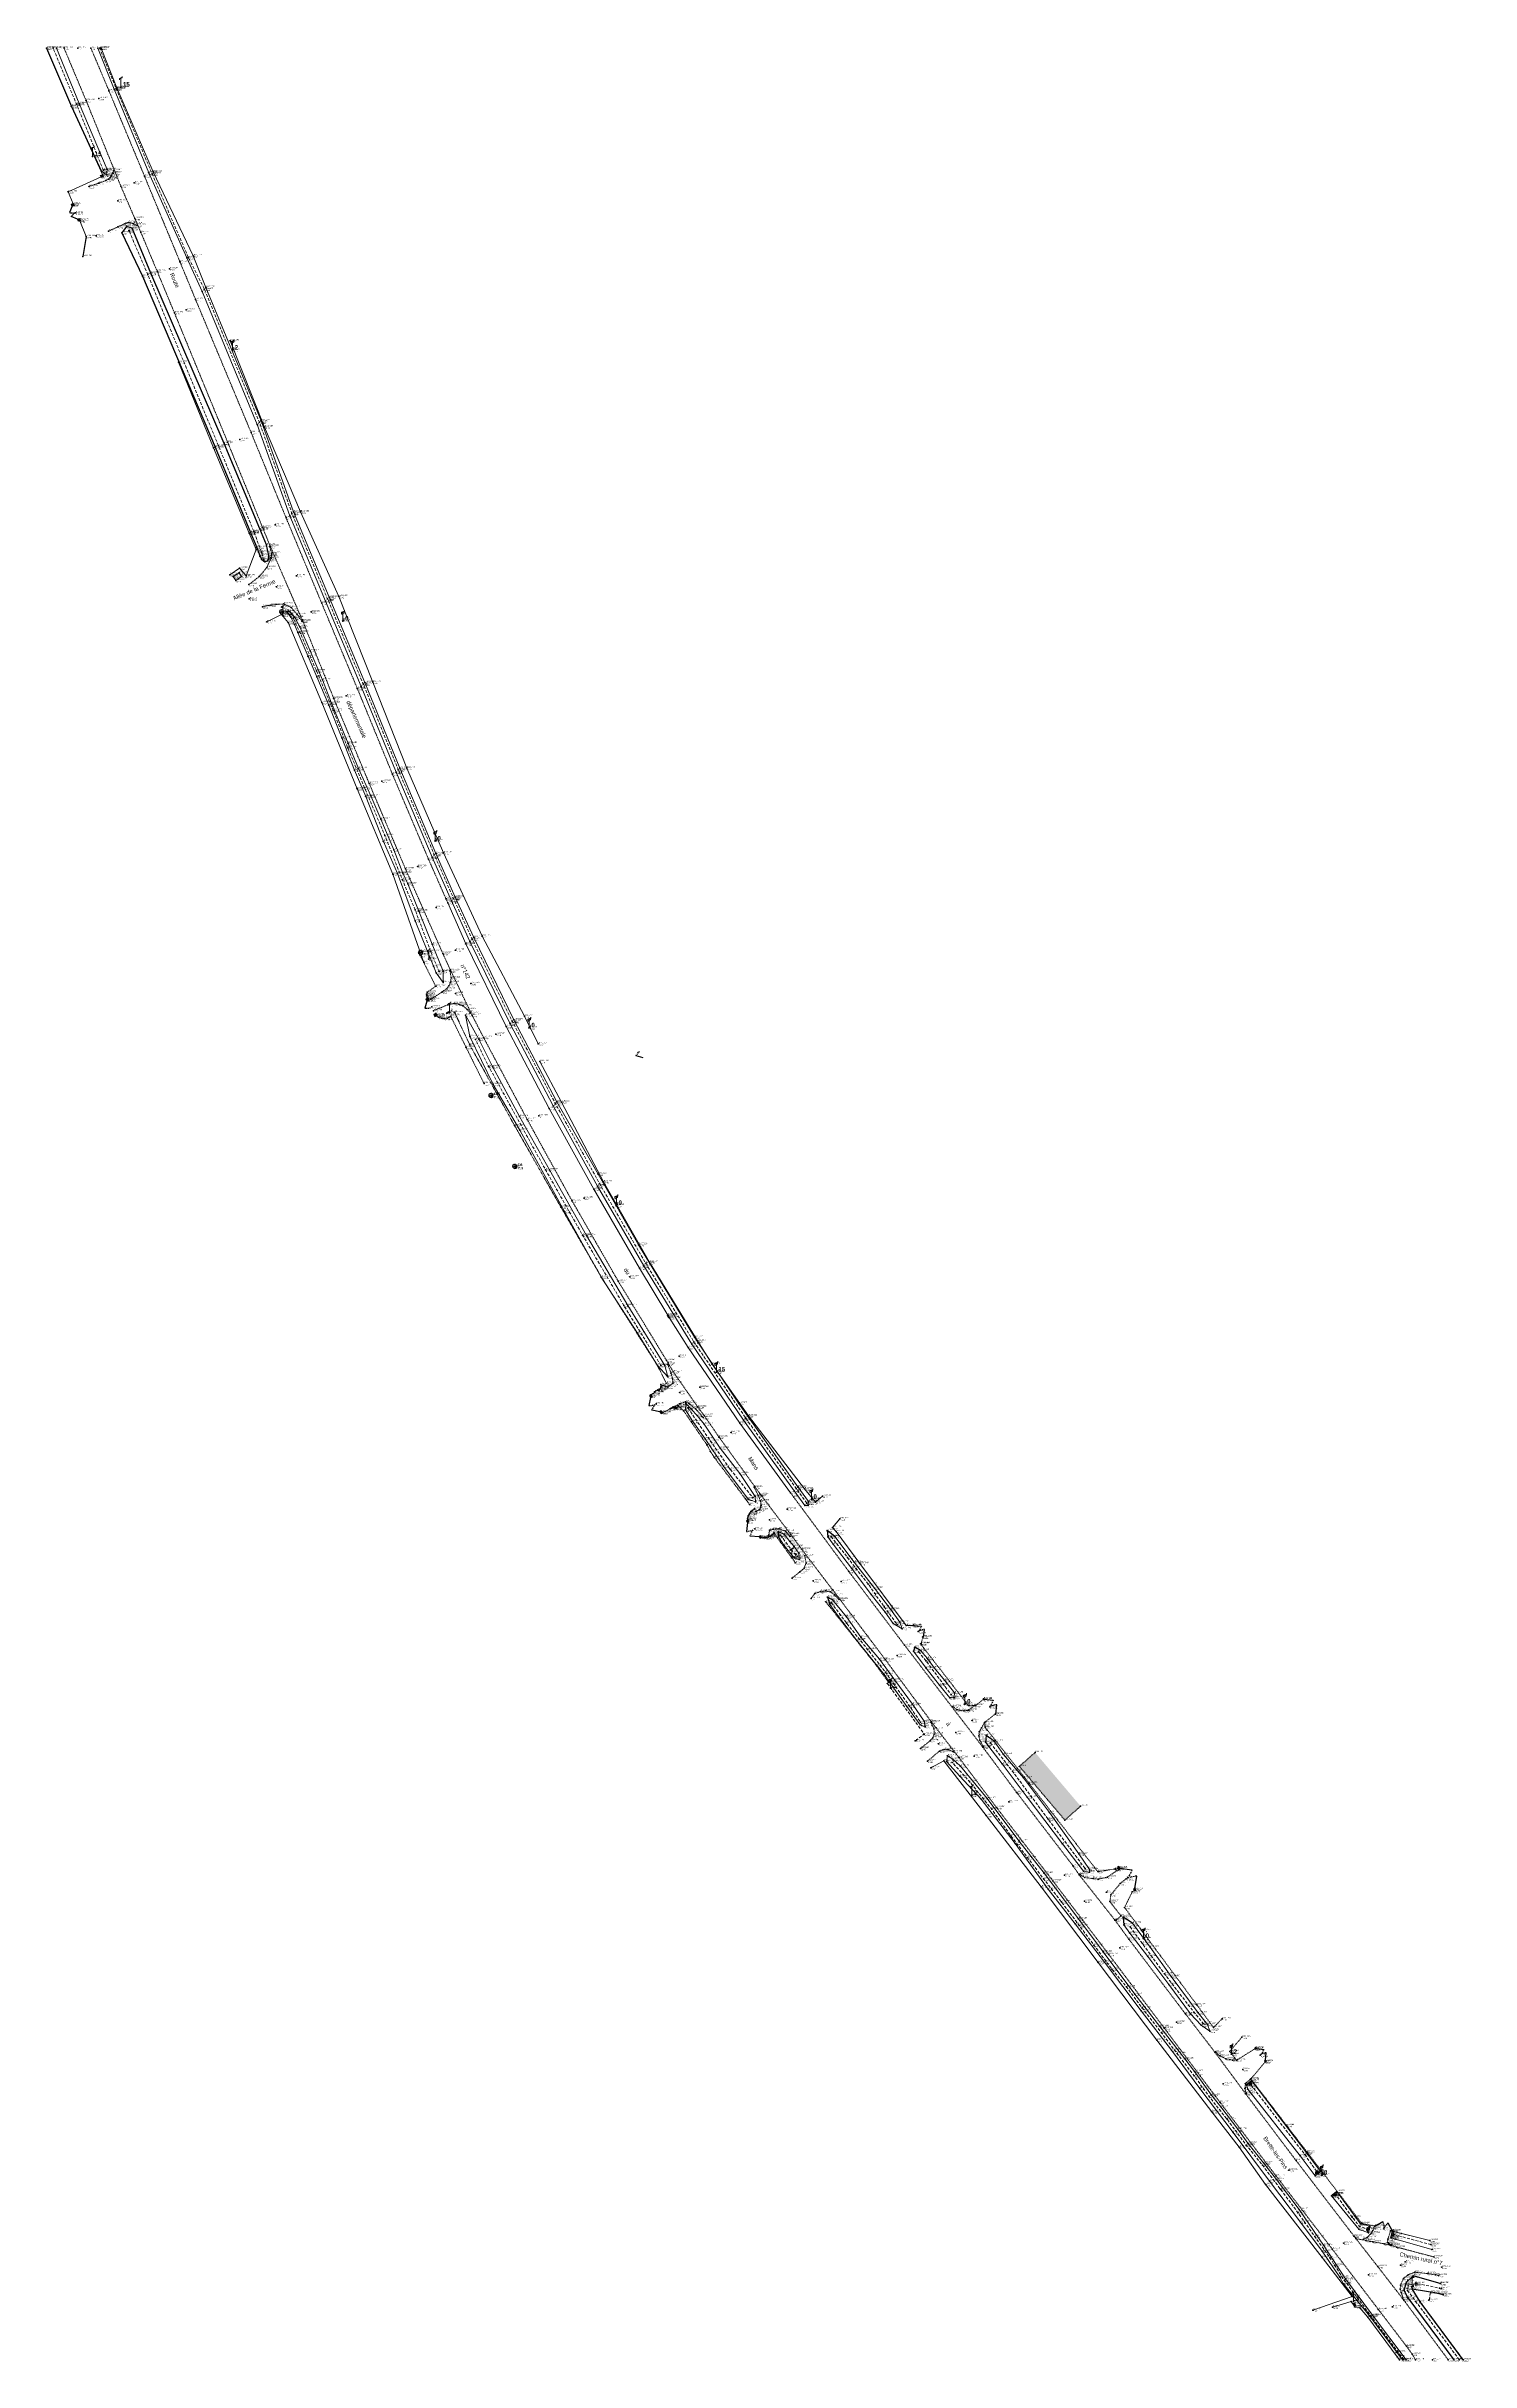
# Model space of a CAD drawing. Extents: x 1494631 to 1494939, y 7198500 to 7199000.
import ezdxf
from ezdxf.enums import TextEntityAlignment as Align

# ---------------------------------------------------------------- set-up
doc = ezdxf.new("R2010")
doc.units = 0
doc.header["$LTSCALE"] = 0.2
doc.header["$PDMODE"] = 32
doc.header["$PDSIZE"] = 0.07
for name, pattern in [('CACHE2', [4.7625, 3.175, -1.5875]), ('jsi_tic', [0.2, 0.05, -0.1, 0.05]), ('jsi_tim', [0.6, 0.2, -0.2, 0.2]), ('POINTILLE2', [3.175, 0, -3.175])]:
    doc.linetypes.add(name, pattern=pattern)
for name, color, linetype, lineweight in [('BDT_AEP_INCENDIE', 4, 'Continuous', 13), ('BDT_ASS_BE_GRILLE', 5, 'Continuous', 13), ('BDT_ASS_JETEE', 5, 'Continuous', 13), ('BDT_BATI_BATIMENT', 7, 'Continuous', 13), ('BDT_BATI_REMPLIS', 9, 'Continuous', 13), ('BDT_ELEC_AERIEN', 1, 'Continuous', 13), ('BDT_ELEC_ARMOIRE', 1, 'Continuous', 13), ('BDT_ELEC_COMPTEUR', 1, 'Continuous', 13), ('BDT_RESEAUX_DIVERS', 7, 'Continuous', 13), ('BDT_TELECOM_AERIEN', 3, 'Continuous', 13), ('BDT_VEGETATION_ARBRE', 3, 'Continuous', 13), ('BDT_VEGETATION_HAIE', 3, 'Continuous', 13), ('BDT_VOIRIE_BORDURE', 7, 'Continuous', 13), ('BDT_VOIRIE_CHAUSSEE', 7, 'Continuous', 13), ('BDT_VOIRIE_CHEMIN', 7, 'Continuous', 13), ('BDT_VOIRIE_NOM DE RUE', 7, 'Continuous', 0)]:
    doc.layers.add(name, color=color, linetype=linetype, lineweight=lineweight)
for name, color, linetype in [('BDT_CLOTURE', 32, 'Continuous'), ('BDT_ELEC_TRANSFO', 7, 'Continuous'), ('BDT_MUR', 7, 'Continuous'), ('BDT_RELIEF_FOSSE', 7, 'Continuous'), ('TOPO_ALT', 7, 'Continuous'), ('TOPO_MAT', 4, 'Continuous'), ('TOPOJIS', 7, 'Continuous')]:
    doc.layers.add(name, color=color, linetype=linetype)
doc.styles.add('Arial', font='arial.ttf')
doc.styles.add('Arial Gras', font='arialbd.ttf', dxfattribs={"width": 0.75, "height": 0.5})
doc.styles.get("Standard").update_dxf_attribs({"font": 'dutch.ttf'})
doc.linetypes.add('LIMITE1', pattern='A,6.35,-2.54,[133,ltypeshp.shx,S=2.54,R=0,X=-2.54,Y=0],-2.54,25.4', length=36.83)
doc.linetypes.add('LIMITE2', pattern='A,6.35,-2.54,[132,ltypeshp.shx,S=2.54,R=0,X=-2.54,Y=0],-2.54,25.4', length=36.83)

# ---------------------------------------------------------------- blocks, each defined once
blk = doc.blocks.new('$B.137')
at = {"color": 0, "linetype": 'ByBlock', "lineweight": -2}
for p, q in [((-0.31, 1.88), (0.31, 2.12)), ((-0.31, 1.75), (0.31, 2)), ((-0.31, 1.56), (-0.31, 1.88)), ((0, 0), (0, 1.88)), ((0.31, 2), (0.31, 2.31))]:
    blk.add_line(p, q, dxfattribs=at)
at = {"style": 'Arial Gras', "width": 0.75}
blk.add_attdef('DIAMETRE', (0.1, 0.07), '', height=1, dxfattribs=at)
blk = doc.blocks.new('BL25')
at = {"color": 0, "linetype": 'ByBlock', "lineweight": -2}
for p, q in [((-0.5, -0.5), (0.5, 0.5)), ((-0.5, 0.5), (0.5, -0.5))]:
    blk.add_line(p, q, dxfattribs=at)
at = {"color": 0, "linetype": 'ByBlock', "lineweight": -2, "flags": 128}
blk.add_lwpolyline([(-0.5, -0.5), (-0.5, 0.5), (0.5, 0.5), (0.5, -0.5), (-0.5, -0.5)], dxfattribs=at)
blk = doc.blocks.new('$0.176')
at = {"color": 0, "linetype": 'ByBlock', "lineweight": -2}
for p, q in [((0.78, 0.03), (0.84, -0.09)), ((0.88, -0.16), (0.94, -0.31))]:
    blk.add_line(p, q, dxfattribs=at)
at = {"color": 0, "linetype": 'ByBlock', "lineweight": -2, "flags": 128}
for points in [[(0, -0.5), (0.69, 0.19), (0.75, 0.09)], [(0.96, -0.38), (0.97, -0.41), (1, -0.5)]]:
    blk.add_lwpolyline(points, dxfattribs=at)
blk = doc.blocks.new('$0.035-EDF')
at = {"color": 0, "linetype": 'ByBlock', "lineweight": -2, "flags": 128}
for points in [[(-0.5, 0.5), (-0.5, -0.5), (0.5, -0.5), (-0.5, 0.5)], [(-0.5, 0.5), (0.5, 0.5), (0.5, -0.5)]]:
    blk.add_lwpolyline(points, dxfattribs=at)
at = {"color": 0, "linetype": 'ByBlock', "lineweight": -2, "extrusion": (0, 0, -1)}
blk.add_solid([(0.5, 0.5), (0.5, -0.5), (-0.5, -0.5)], dxfattribs=at)
blk = doc.blocks.new('$0.101')
at = {"color": 0, "linetype": 'ByBlock', "lineweight": -2}
blk.add_line((0.28, 0.41), (0.28, 0.41), dxfattribs=at)
at = {"color": 0, "linetype": 'ByBlock', "lineweight": -2, "flags": 128}
for points in [[(-0.47, 0.16), (-0.28, 0.09), (-0.25, 0.06), (-0.41, 0.06), (-0.38, 0.03), (-0.5, 0)], [(0.28, 0.41), (0.16, 0.19), (0.16, 0.16), (0.28, 0.31), (0.25, 0.19), (0.37, 0.31)], [(0.47, -0.16), (0.22, -0.06), (0.19, -0.03), (0.41, -0.06), (0.28, 0), (0.44, -0.03), (0.44, 0), (0.5, 0.03)], [(0.39, 0.31), (0.38, 0.32), (0.37, 0.31)], [(-0.43, -0.25), (-0.41, -0.28), (-0.22, -0.16), (-0.19, -0.16), (-0.31, -0.28), (-0.22, -0.28), (-0.31, -0.38), (-0.25, -0.38), (-0.28, -0.41), (-0.29, -0.41), (-0.28, -0.41)], [(0, -0.5), (0.03, -0.28), (0.06, -0.22), (0.06, -0.44), (0.09, -0.38), (0.09, -0.5)], [(0.34, -0.37), (0.19, -0.28), (0.29, -0.41)]]:
    blk.add_lwpolyline(points, dxfattribs=at)
blk.add_lwpolyline([(-0.25, 0.44), (-0.09, 0.28), (-0.09, 0.31), (-0.16, 0.47), (-0.09, 0.37), (-0.06, 0.44), (-0.03, 0.41), (0, 0.5), (0, 0.5, -0.154265), (0.29, 0.41)], format="xyb", dxfattribs=at)
at = {"color": 0, "linetype": 'ByBlock', "lineweight": -2, "extrusion": (0, 0, -1)}
for radius, start, end in [(0.5, 18.6307, 60.6316), (0.5, 141.0879, 176.4065), (0.5, 329.9878, 0), (0.5, 270, 304.4336), (0.501, 235.0201, 259.2104), (0.501, 198.377, 227.6532)]:
    blk.add_arc((0, 0), radius, start, end, dxfattribs=at)
at = {"style": 'Arial Gras', "width": 0.75}
for s, p in [('C:', (0.63, 0.12)), ('T:', (0.63, -0.64))]:
    blk.add_text(s, height=0.5, dxfattribs=at).set_placement(p)
for tag, p in [('DIAMC', (1.24, 0.12)), ('DIAMT', (1.24, -0.64))]:
    blk.add_attdef(tag, p, '', height=0.5, dxfattribs=at)
blk = doc.blocks.new('BL14')
at = {"color": 0, "linetype": 'ByBlock', "lineweight": -2}
for p, q in [((-0.7, 0.2), (-0.7, -0.2)), ((-0.5, 0), (-0.7, 0)), ((-0.5, 0), (-0.2, 0)), ((0.7, 0.2), (0.7, -0.2))]:
    blk.add_line(p, q, dxfattribs=at)
at = {"color": 0, "linetype": 'ByBlock', "lineweight": -2, "flags": 128}
blk.add_lwpolyline([(-0.2, 0, -1), (0.2, 0, -1), (-0.2, 0)], format="xyb", dxfattribs=at)
blk.add_lwpolyline([(0.2, 0), (0.5, 0), (0.7, 0)], dxfattribs=at)
at = {"color": 0, "linetype": 'ByBlock', "lineweight": -2, "extrusion": (0, 0, -1)}
blk.add_arc((0, 0), 0.375, 0, 180, dxfattribs=at)
at = {"color": 0, "linetype": 'ByBlock', "lineweight": -2}
blk.add_arc((0, 0), 0.375, 180, 0, dxfattribs=at)
blk = doc.blocks.new('$0.190')
at = {"color": 0, "linetype": 'ByBlock', "lineweight": -2}
for p, q in [((-0.12, 0.5), (-0.09, 0.5)), ((-0.06, 0.5), (-0.03, 0.5)), ((0, 0.5), (0.03, 0.5)), ((0.06, 0.5), (0.09, 0.5)), ((0.12, 0.5), (0.14, 0.5)), ((0.14, -0.41), (0.14, 0.5)), ((-0.5, -0.5), (-0.5, -0.41))]:
    blk.add_line(p, q, dxfattribs=at)
at = {"color": 0, "linetype": 'ByBlock', "lineweight": -2, "flags": 128}
for points in [[(-0.14, -0.41), (-0.14, 0.5), (-0.5, -0.41), (0.5, -0.41), (0.14, 0.5)], [(-0.5, -0.5), (0.5, -0.5), (0.5, -0.41)]]:
    blk.add_lwpolyline(points, dxfattribs=at)
blk = doc.blocks.new('$0.038')
at = {"color": 0, "linetype": 'ByBlock', "lineweight": -2}
blk.add_line((-0.5, 0.5), (0.5, 0.5), dxfattribs=at)
at = {"color": 0, "linetype": 'ByBlock', "lineweight": -2, "flags": 128}
for points in [[(-0.5, -0.5), (-0.5, 0.5), (0, 0), (-0.5, -0.5)], [(-0.5, -0.5), (0.5, -0.5), (0.5, 0.5)]]:
    blk.add_lwpolyline(points, dxfattribs=at)
at = {"color": 0, "linetype": 'Continuous', "lineweight": -2, "extrusion": (0, 0, -1)}
blk.add_solid([(0.5, -0.5), (0.5, 0.5), (0, 0)], dxfattribs=at)
blk = doc.blocks.new('$0.219')
at = {"color": 0, "linetype": 'ByBlock', "lineweight": -2}
blk.add_line((-0.5, -0.5), (0.5, 0.5), dxfattribs=at)
at = {"color": 0, "linetype": 'ByBlock', "lineweight": -2, "flags": 128}
blk.add_lwpolyline([(-0.5, 0.5), (0.5, 0.5), (0.5, -0.5), (-0.5, -0.5), (-0.5, 0.5)], dxfattribs=at)
blk = doc.blocks.new('$B.136')
at = {"color": 0, "linetype": 'ByBlock', "lineweight": -2}
for p, q in [((-0.31, 1.88), (0.31, 2.12)), ((-0.31, 1.69), (-0.31, 1.88)), ((0, 0), (0, 2)), ((0.31, 2.12), (0.31, 2.31))]:
    blk.add_line(p, q, dxfattribs=at)
at = {"style": 'Arial Gras', "width": 0.75}
blk.add_attdef('DIAMETRE', (0.12, 0.3), '', height=1, dxfattribs=at)
blk = doc.blocks.new('$B.022')
at = {"linetype": 'Continuous', "lineweight": -2}
h = blk.add_hatch(color=0, dxfattribs=at)
edge = h.paths.add_edge_path()
edge.add_spline(control_points=[(0, 0), (0.1875, 0.75), (0.5, 0.75)], knot_values=[0, 0, 0, 1, 1, 1], degree=2, periodic=0)
edge.add_spline(control_points=[(0.5, 0.75), (0.8125, 0.75), (1, 0)], knot_values=[0, 0, 0, 1, 1, 1], degree=2, periodic=0)
edge.add_line((1, 0), (0, 0))
at = {"color": 0, "linetype": 'ByBlock', "lineweight": -2}
for p, q in [((0, 0), (0, 1)), ((0, 1), (1, 1)), ((1, 0), (1, 1))]:
    blk.add_line(p, q, dxfattribs=at)
blk.add_open_spline([(0, 0), (0.1875, 0.75), (0.5, 0.75), (0.8125, 0.75), (1, 0), (0.5, 0), (0, 0)], degree=2, knots=[0, 0, 0, 0.33333333, 0.33333333, 0.66666667, 0.66666667, 1, 1, 1], dxfattribs=at)
blk = doc.blocks.new('BL74')
at = {"color": 0, "linetype": 'ByBlock', "lineweight": -2}
for p, q in [((-0.375, -0.5), (-0.375, 0.5)), ((-0.25, 0.5), (-0.25, -0.5)), ((-0.125, -0.5), (-0.125, 0.5)), ((0, 0.5), (0, -0.5)), ((0.125, 0.5), (0.125, -0.5)), ((0.25, -0.5), (0.25, 0.5)), ((0.375, 0.5), (0.375, -0.5))]:
    blk.add_line(p, q, dxfattribs=at)
at = {"color": 0, "linetype": 'ByBlock', "lineweight": -2, "flags": 128}
blk.add_lwpolyline([(-0.5, -0.5), (-0.5, 0.5), (0.5, 0.5), (0.5, -0.5), (-0.5, -0.5)], dxfattribs=at)
blk = doc.blocks.new('TCPOINT')
at = {"color": 0}
blk.add_point((0, 0), dxfattribs=at)
at = {"layer": 'TOPO_ALT'}
blk.add_attdef('ALT', text='', height=0.3, dxfattribs=at).set_placement((0.1, -0.1), align=Align.TOP_LEFT)
at = {"layer": 'TOPO_MAT'}
blk.add_attdef('MAT', (0.1, 0.1), '', height=0.3, dxfattribs=at)

msp = doc.modelspace()

# ---------------------------------------------------------------- hatches: boundary and pattern name
at = {"layer": 'BDT_BATI_REMPLIS', "true_color": 0xf0efef}
h = msp.add_hatch(color=7, dxfattribs=at)
h.dxf.hatch_style = 1
h.paths.add_polyline_path([(1494845.01, 7198631.36), (1494841.61, 7198628.35), (1494851.46, 7198616.74), (1494854.86, 7198619.75)])

# ---------------------------------------------------------------- linework, layer by layer
at = {"layer": 'BDT_BATI_BATIMENT', "linetype": 'POINTILLE2', "lineweight": 13, "ltscale": 0.05, "flags": 128}
msp.add_lwpolyline([(1494845.01, 7198631.36), (1494841.61, 7198628.35), (1494851.46, 7198616.74), (1494854.86, 7198619.75)], dxfattribs=at)
at = {"layer": 'BDT_CLOTURE', "linetype": 'LIMITE1', "flags": 128}
msp.add_lwpolyline([(1494639.69, 7198959.29), (1494638.96, 7198954.97)], dxfattribs=at)
at = {"layer": 'BDT_CLOTURE', "linetype": 'LIMITE1', "lineweight": 13, "ltscale": 0.05, "flags": 128}
for points in [[(1494670.83, 7198936.73), (1494678.26, 7198918.06), (1494686.05, 7198899.68), (1494694.36, 7198881.43), (1494701.74, 7198862.88), (1494709.04, 7198844.28), (1494716.99, 7198825.94), (1494725.34, 7198807.92), (1494734.57, 7198790.63), (1494737.52, 7198784.66)], [(1494670.8, 7198886.12), (1494672.87, 7198887.54), (1494674.3, 7198885.87), (1494676.48, 7198891.57), (1494674.96, 7198895.11), (1494667.26, 7198913.56), (1494659.68, 7198932.08)], [(1494683.39, 7198875.74), (1494681.97, 7198877.5), (1494678.75, 7198875.9)], [(1494712.78, 7198802.22), (1494706.08, 7198821.32), (1494698.31, 7198839.83), (1494690.68, 7198858.49), (1494683.39, 7198875.74)], [(1494737.83, 7198780.83), (1494742.54, 7198772.01), (1494751.6, 7198754.77), (1494761.57, 7198737.42), (1494771.98, 7198720.43), (1494775.11, 7198715.34), (1494782.97, 7198704.15), (1494795.11, 7198688.36), (1494797.49, 7198685.5), (1494799.01, 7198686.82)], [(1494802.75, 7198681.91), (1494801.21, 7198680.01)], [(1494801.21, 7198680.01), (1494801.99, 7198679.16), (1494807.07, 7198672.21), (1494817.15, 7198658.82), (1494818.59, 7198658.86)], [(1494825.29, 7198629.56), (1494822.47, 7198628.02)], [(1494889.2, 7198545.97), (1494883.23, 7198553.67), (1494871.33, 7198569.14), (1494858.65, 7198585.97), (1494846.36, 7198602.29), (1494834.43, 7198617.73), (1494825.29, 7198629.56)], [(1494905.14, 7198510.72), (1494913.59, 7198513.68), (1494907.11, 7198522.14), (1494894.89, 7198537.95), (1494889.2, 7198545.97)]]:
    msp.add_lwpolyline(points, dxfattribs=at)
at = {"layer": 'BDT_CLOTURE', "linetype": 'LIMITE2', "lineweight": 13, "ltscale": 0.05, "flags": 128}
for points in [[(1494922.38, 7198527.85), (1494930.43, 7198525.81)], [(1494923.84, 7198500), (1494923.36, 7198500.66), (1494916.99, 7198509.22), (1494915.25, 7198511.22), (1494914.17, 7198511.43), (1494913.42, 7198512.64), (1494909.39, 7198511.42)]]:
    msp.add_lwpolyline(points, dxfattribs=at)
at = {"layer": 'BDT_ELEC_TRANSFO', "linetype": 'Continuous', "lineweight": 13, "elevation": 52.49, "flags": 128}
msp.add_lwpolyline([(1494673.32, 7198885.7), (1494672.76, 7198886.53), (1494671.51, 7198885.69), (1494672.07, 7198884.86)], close=True, dxfattribs=at)
at = {"layer": 'BDT_MUR', "color": 1, "linetype": 'Continuous', "lineweight": 13, "ltscale": 0.11, "flags": 128}
for points in [[(1494643.27, 7198972.54), (1494636.5, 7198987.42), (1494631.16, 7199000)], [(1494635.78, 7198968.95), (1494642.95, 7198972.16)], [(1494636.88, 7198966.36), (1494635.78, 7198968.95)]]:
    msp.add_lwpolyline(points, dxfattribs=at)
at = {"layer": 'BDT_MUR', "color": 2, "linetype": 'Continuous', "lineweight": 13, "ltscale": 0.11, "flags": 128}
msp.add_lwpolyline([(1494639.69, 7198959.29), (1494638.33, 7198962.69)], dxfattribs=at)
at = {"layer": 'BDT_MUR', "color": 5, "linetype": 'CACHE2', "lineweight": 13, "ltscale": 0.2, "flags": 128}
msp.add_lwpolyline([(1494713.55, 7198794.47), (1494713.47, 7198794.68), (1494713.37, 7198794.99), (1494713.34, 7198795.35), (1494713.48, 7198795.8), (1494715.32, 7198797.1), (1494711.98, 7198803.73)], dxfattribs=at)
at = {"layer": 'BDT_MUR', "color": 2, "linetype": 'CACHE2', "lineweight": 13, "ltscale": 0.2, "flags": 128}
for points in [[(1494725.78, 7198776.07), (1494721.9, 7198783.87), (1494718.56, 7198790.63), (1494717.89, 7198790.22), (1494717.23, 7198790.1), (1494716.54, 7198790.21), (1494715.93, 7198790.38), (1494715.51, 7198790.68), (1494715.46, 7198790.71)], [(1494889.73, 7198569.79), (1494887.13, 7198566.68), (1494888.61, 7198564.79), (1494892.61, 7198567.3)]]:
    msp.add_lwpolyline(points, dxfattribs=at)
at = {"layer": 'BDT_MUR', "color": 5, "linetype": 'Continuous', "lineweight": 13, "ltscale": 0.2, "flags": 128}
msp.add_lwpolyline([(1494764.05, 7198710.96), (1494764.1, 7198710.7), (1494764.09, 7198710.51), (1494764.05, 7198710.31), (1494763.92, 7198710.05), (1494763.72, 7198709.81), (1494763.53, 7198709.66), (1494763.42, 7198709.82), (1494762.65, 7198709.36), (1494762.73, 7198709.21), (1494761.88, 7198708.75)], dxfattribs=at)
at = {"layer": 'BDT_MUR', "color": 2, "linetype": 'Continuous', "lineweight": 13, "ltscale": 0.2, "flags": 128}
msp.add_lwpolyline([(1494764.39, 7198704.88), (1494764.42, 7198704.84), (1494766.03, 7198705.72), (1494766.31, 7198705.84), (1494766.54, 7198705.91), (1494766.76, 7198705.94), (1494766.91, 7198705.93), (1494767.1, 7198705.9), (1494767.27, 7198705.83), (1494767.42, 7198705.74)], dxfattribs=at)
at = {"layer": 'BDT_MUR', "color": 1, "linetype": 'Continuous', "lineweight": 13, "ltscale": 0.2, "flags": 128}
for points in [[(1494782.83, 7198681.62), (1494782.82, 7198681.93), (1494782.88, 7198682.26), (1494782.98, 7198682.61), (1494783.13, 7198682.91), (1494783.29, 7198683.16), (1494783.54, 7198683.46), (1494783.8, 7198683.7), (1494784.3, 7198684.13)], [(1494788.38, 7198678.69), (1494787.88, 7198678.3), (1494787.63, 7198678.14), (1494787.33, 7198678.01), (1494786.95, 7198677.9), (1494786.63, 7198677.86), (1494786.2, 7198677.86), (1494785.78, 7198677.95)]]:
    msp.add_lwpolyline(points, dxfattribs=at)
at = {"layer": 'BDT_MUR', "color": 1, "linetype": 'CACHE2', "lineweight": 13, "ltscale": 0.2, "flags": 128}
for points in [[(1494820.71, 7198656.33), (1494820.36, 7198654.92), (1494820.22, 7198654.84), (1494830.59, 7198641.51), (1494832.14, 7198641.52), (1494833.84, 7198642.85)], [(1494836.35, 7198639.66), (1494834.1, 7198637.88), (1494834.19, 7198636.84), (1494843.68, 7198624.76), (1494858.58, 7198605.59), (1494862.33, 7198606.18), (1494862.42, 7198606.08), (1494862.92, 7198606.32)], [(1494894.8, 7198564.45), (1494891.69, 7198560.75), (1494899.42, 7198550.71), (1494903.84, 7198544.96), (1494915.7, 7198529.5)]]:
    msp.add_lwpolyline(points, dxfattribs=at)
at = {"layer": 'BDT_MUR', "linetype": 'CACHE2', "lineweight": 13, "flags": 128}
for points in [[(1494813.06, 7198646.3), (1494821.02, 7198635.35), (1494819.1, 7198633.86)], [(1494933.3, 7198514.05), (1494930.62, 7198514.65), (1494930.24, 7198512.92)]]:
    msp.add_lwpolyline(points, dxfattribs=at)
at = {"layer": 'BDT_MUR', "linetype": 'CACHE2', "lineweight": 13, "ltscale": 0.2, "flags": 128}
msp.add_lwpolyline([(1494866.46, 7198601.5), (1494866.03, 7198601.21), (1494864.37, 7198597.83), (1494868.07, 7198592.88), (1494879.99, 7198576.8), (1494883.63, 7198571.87), (1494885.46, 7198573.74)], dxfattribs=at)
at = {"layer": 'BDT_RELIEF_FOSSE', "linetype": 'Continuous', "flags": 128}
for points in [[(1494631.1, 7199000), (1494636.5, 7198987.39), (1494642.94, 7198973.46)], [(1494649.64, 7198961.04), (1494648.45, 7198961.46), (1494647.4, 7198960.07)], [(1494679.21, 7198890.07), (1494679.13, 7198890.55), (1494678.68, 7198892.58), (1494677.27, 7198896.07), (1494669.54, 7198914.49), (1494653.66, 7198951.3), (1494649.64, 7198961.04)], [(1494647.4, 7198960.07), (1494651.9, 7198950.7), (1494667.58, 7198913.68), (1494675.23, 7198895.21), (1494676.6, 7198892.02), (1494676.98, 7198890.96), (1494677.31, 7198890.02)], [(1494677.31, 7198890.02), (1494677.67, 7198889.39), (1494678.33, 7198888.9), (1494678.96, 7198889.09), (1494679.18, 7198889.56), (1494679.21, 7198890.07)], [(1494684.82, 7198876.89), (1494683.73, 7198878.14), (1494683.03, 7198878.18), (1494684.01, 7198876.95)], [(1494771.91, 7198704.28), (1494769.41, 7198706.85), (1494769.38, 7198705.47)], [(1494790.7, 7198678.56), (1494789.4, 7198679.08), (1494789.52, 7198678.03)], [(1494801.71, 7198678.07), (1494800.03, 7198679.39), (1494800.2, 7198677.98)], [(1494801.21, 7198664.41), (1494800.07, 7198664.99), (1494800.59, 7198663.34)], [(1494820.2, 7198653.41), (1494818.96, 7198654.13), (1494818.73, 7198653.3)], [(1494836.19, 7198633.8), (1494834.45, 7198635.02), (1494834.3, 7198633.56)], [(1494866.08, 7198594.42), (1494864.05, 7198595.71), (1494864.25, 7198594.06)], [(1494932.65, 7198516.5), (1494926.84, 7198518.14), (1494925.36, 7198516.83), (1494924.78, 7198515.05), (1494925.65, 7198513.44), (1494935.62, 7198500)], [(1494937.65, 7198500), (1494937.64, 7198500.01), (1494928.3, 7198512.54), (1494926.57, 7198515.36), (1494932.37, 7198514.43), (1494933.26, 7198514.23)]]:
    msp.add_lwpolyline(points, dxfattribs=at)
at = {"layer": 'BDT_RELIEF_FOSSE', "linetype": 'CACHE2', "lineweight": 13, "flags": 128}
for points in [[(1494643.42, 7198973.58), (1494637.6, 7198987.86), (1494632.53, 7199000)], [(1494795.61, 7198685.3), (1494793.34, 7198688.47), (1494793.34, 7198688.47), (1494782.37, 7198703.73), (1494771.18, 7198720.19), (1494760.77, 7198737.17), (1494750.77, 7198754.42), (1494741.2, 7198771.78), (1494731.86, 7198789.52), (1494723.18, 7198807.31), (1494719.18, 7198816.08), (1494715.02, 7198825.53), (1494707.21, 7198843.93), (1494699.62, 7198862.48), (1494691.91, 7198880.91), (1494684.21, 7198899.36), (1494677.17, 7198919.1), (1494665.25, 7198947.9), (1494661.85, 7198954.65), (1494653.97, 7198972.8), (1494646.19, 7198991.22), (1494642.64, 7199000)], [(1494678.12, 7198889.24), (1494677.65, 7198890.94), (1494675.96, 7198895.49), (1494668.32, 7198913.98), (1494653.01, 7198951.05), (1494648.95, 7198960.53)], [(1494716.05, 7198800.27), (1494714.24, 7198804.63), (1494710.87, 7198813.62), (1494708.1, 7198820.15), (1494704.32, 7198829.72), (1494699.93, 7198840.04), (1494696.29, 7198848.65), (1494693.16, 7198856.71), (1494689.52, 7198865.32), (1494685.92, 7198873.71), (1494684.47, 7198876.68)], [(1494764.05, 7198715.07), (1494756.02, 7198728.05), (1494747.13, 7198743.22), (1494739.1, 7198757.37), (1494726.78, 7198779.77), (1494723.9, 7198785.59)], [(1494769.89, 7198705.88), (1494774.85, 7198698.62), (1494779.05, 7198692.62), (1494783.9, 7198686.53)], [(1494789.93, 7198678.36), (1494790.23, 7198678), (1494792.31, 7198675.21), (1494793.5, 7198673.76)], [(1494800.88, 7198678.04), (1494804.44, 7198673.53), (1494808.91, 7198667.76), (1494812.35, 7198662.88), (1494815.19, 7198659.02)], [(1494800.91, 7198663.79), (1494804.24, 7198659.33), (1494808.76, 7198653.67), (1494812.63, 7198648.74), (1494817.84, 7198641.4), (1494820.23, 7198637.93)], [(1494819.8, 7198653.18), (1494821.38, 7198651.22), (1494826.85, 7198643.88)], [(1494835.34, 7198633.44), (1494840.1, 7198627.33), (1494847.86, 7198616.91), (1494855.85, 7198606.27)], [(1494924.82, 7198500.06), (1494917.6, 7198509.58), (1494911.93, 7198517.21), (1494909.83, 7198520.44), (1494908.82, 7198522.07), (1494905.53, 7198526.67), (1494901.89, 7198531.82), (1494898.15, 7198536.88), (1494894.22, 7198542.09), (1494890.7, 7198546.46), (1494886.54, 7198552.05), (1494882.69, 7198556.93), (1494879.45, 7198561.4), (1494875.74, 7198566.26), (1494872.4, 7198570.71), (1494868.16, 7198576.11), (1494864.76, 7198580.7), (1494861.63, 7198584.52), (1494857.75, 7198589.69), (1494854.57, 7198593.97), (1494850.73, 7198599.05), (1494846.88, 7198603.99), (1494843.33, 7198608.68), (1494839.79, 7198613.34), (1494835.62, 7198619.1), (1494830.83, 7198625.08), (1494827.1, 7198629.18)], [(1494865.58, 7198593.63), (1494868.25, 7198590.02), (1494873, 7198583.48), (1494878.21, 7198576.7), (1494881.4, 7198572.72)], [(1494905.91, 7198540.77), (1494903.35, 7198544.43), (1494891.71, 7198559.49)], [(1494917.3, 7198528.19), (1494915.24, 7198528.83), (1494913.61, 7198530.88), (1494909.94, 7198535.91)], [(1494922.74, 7198527.07), (1494930.64, 7198524.91)], [(1494936.81, 7198500), (1494927.36, 7198512.64), (1494925.63, 7198515), (1494925.76, 7198516.16), (1494927.47, 7198516.51), (1494932.54, 7198515.52), (1494932.97, 7198515.42)]]:
    msp.add_lwpolyline(points, dxfattribs=at)
at = {"layer": 'BDT_RELIEF_FOSSE', "linetype": 'Continuous', "lineweight": 13, "ltscale": 0.2, "flags": 128}
for points in [[(1494644.22, 7198973.77), (1494638.17, 7198988.02), (1494633.24, 7199000)], [(1494642.94, 7198973.46), (1494644.1, 7198972.64), (1494644.22, 7198973.77)], [(1494906.79, 7198540.76), (1494903.83, 7198544.7), (1494891.89, 7198560.37)], [(1494890.73, 7198559.42), (1494891.05, 7198558.54), (1494902.35, 7198544.11), (1494905.61, 7198539.83)], [(1494909.15, 7198535.44), (1494915.08, 7198528.27), (1494917.14, 7198527.46)], [(1494917.46, 7198528.92), (1494915.39, 7198529.39), (1494910.31, 7198536.4)], [(1494921.99, 7198526.35), (1494923.09, 7198526.1), (1494930.89, 7198523.89)], [(1494930.43, 7198525.79), (1494922.31, 7198527.82)], [(1494932.71, 7198516.49), (1494932.65, 7198516.5)]]:
    msp.add_lwpolyline(points, dxfattribs=at)
at = {"layer": 'BDT_RELIEF_FOSSE', "linetype": 'Continuous', "lineweight": 13, "flags": 128}
for points in [[(1494642.21, 7199000), (1494645.76, 7198991.15), (1494653.23, 7198973.06), (1494661.5, 7198954.65), (1494664.81, 7198947.37), (1494676.72, 7198918.58), (1494683.77, 7198898.83), (1494691.47, 7198880.38), (1494699.17, 7198861.95), (1494706.76, 7198843.41), (1494714.57, 7198825), (1494718.73, 7198815.56), (1494722.74, 7198806.79), (1494731.42, 7198789), (1494740.76, 7198771.25), (1494750.32, 7198753.89), (1494760.32, 7198736.65), (1494770.73, 7198719.67), (1494781.93, 7198703.21), (1494792.89, 7198687.95), (1494795.17, 7198684.78)], [(1494795.97, 7198685.62), (1494793.7, 7198688.79), (1494780.84, 7198706.92), (1494771.34, 7198721.18), (1494759.23, 7198741.2), (1494750.45, 7198756.48), (1494741.56, 7198772.09), (1494732.22, 7198789.84), (1494723.54, 7198807.63), (1494719.54, 7198816.4), (1494715.38, 7198825.84), (1494707.57, 7198844.25), (1494699.98, 7198862.8), (1494692.27, 7198881.22), (1494684.57, 7198899.68), (1494677.53, 7198919.42), (1494665.61, 7198948.21), (1494662.87, 7198955.08), (1494654.16, 7198973.22), (1494646.36, 7198991.39), (1494642.93, 7199000)], [(1494684.01, 7198876.95), (1494684.79, 7198875.34), (1494685.52, 7198873.6), (1494687.71, 7198868.44), (1494689.58, 7198864.02), (1494692.17, 7198857.92), (1494695.03, 7198850.81), (1494697.73, 7198843.83), (1494700.17, 7198838.11), (1494704.01, 7198828.38), (1494707.03, 7198821.51), (1494710.89, 7198811.24), (1494714.85, 7198801.45), (1494715.43, 7198800.01)], [(1494716.9, 7198800.33), (1494714.59, 7198806.18), (1494711.65, 7198813.37), (1494709.3, 7198819.22), (1494708.2, 7198821.59), (1494706.28, 7198826.61), (1494703.44, 7198833.22), (1494701.3, 7198838.3), (1494698.59, 7198844.22), (1494696.36, 7198849.64), (1494692.77, 7198858.36), (1494690.81, 7198863.37), (1494688.16, 7198869.62), (1494685.93, 7198874.87), (1494684.82, 7198876.89)], [(1494715.43, 7198800.01), (1494716.9, 7198797.91), (1494716.9, 7198800.33)], [(1494724.68, 7198785.68), (1494721.75, 7198790.84), (1494722.74, 7198786.25)], [(1494722.74, 7198786.25), (1494727.74, 7198775.85), (1494733.52, 7198765.95), (1494743.21, 7198748.4), (1494751.15, 7198734.2), (1494759.01, 7198722.05), (1494763.32, 7198715.04)], [(1494764.88, 7198715.07), (1494756.86, 7198728.05), (1494747.97, 7198743.22), (1494739.94, 7198757.37), (1494733.42, 7198768.92), (1494727.62, 7198779.77), (1494724.68, 7198785.68)], [(1494763.32, 7198715.04), (1494765.52, 7198712.63), (1494764.88, 7198715.07)], [(1494769.38, 7198705.47), (1494770.93, 7198702.97), (1494773.63, 7198699.18), (1494777.62, 7198693.3), (1494782.95, 7198686.18)], [(1494784.43, 7198686.74), (1494781.13, 7198691.73), (1494776.88, 7198697.16), (1494773.44, 7198702.38), (1494771.91, 7198704.28)], [(1494782.95, 7198686.18), (1494784.5, 7198685.57), (1494784.43, 7198686.74)], [(1494795.17, 7198684.78), (1494795.94, 7198684.79), (1494795.97, 7198685.62)], [(1494789.52, 7198678.03), (1494790.68, 7198676.19), (1494792.89, 7198673.43)], [(1494793.87, 7198674.46), (1494792.87, 7198675.89), (1494791.98, 7198677.03), (1494790.7, 7198678.56)], [(1494800.2, 7198677.98), (1494801.35, 7198676.42), (1494805.31, 7198671.2), (1494809.54, 7198665.52), (1494812.57, 7198661.72), (1494814.31, 7198659.26)], [(1494815.72, 7198659.56), (1494813.76, 7198662.33), (1494810.27, 7198666.91), (1494805.9, 7198672.5), (1494801.71, 7198678.07)], [(1494792.89, 7198673.43), (1494794, 7198673.09), (1494793.87, 7198674.46)], [(1494800.59, 7198663.34), (1494802.51, 7198660.78), (1494806.45, 7198655.62), (1494812.35, 7198648.23), (1494817.27, 7198641.29), (1494820.17, 7198637.37)], [(1494821.02, 7198638.14), (1494818.46, 7198641.79), (1494814.64, 7198647.02), (1494811.37, 7198651.56), (1494807.34, 7198656.33), (1494804.18, 7198660.74), (1494801.21, 7198664.41)], [(1494814.31, 7198659.26), (1494816.28, 7198658.1), (1494815.72, 7198659.56)], [(1494818.73, 7198653.3), (1494821.42, 7198649.62), (1494824.33, 7198645.96), (1494826.56, 7198643.22)], [(1494827.55, 7198644.24), (1494825.46, 7198646.9), (1494823.2, 7198649.68), (1494821.71, 7198651.67), (1494820.2, 7198653.41)], [(1494826.56, 7198643.22), (1494827.52, 7198643.24), (1494827.55, 7198644.24)], [(1494820.17, 7198637.37), (1494821.2, 7198636.89), (1494821.02, 7198638.14)], [(1494827.21, 7198629.91), (1494826.04, 7198630.67), (1494825.87, 7198629.39)], [(1494834.3, 7198633.56), (1494837.92, 7198628.94), (1494843.3, 7198621.71), (1494850.92, 7198611.59), (1494855.52, 7198605.71)], [(1494856.78, 7198606.07), (1494854.47, 7198609.41), (1494848.12, 7198618.37), (1494842.47, 7198625.87), (1494838.16, 7198630.95), (1494836.19, 7198633.8)], [(1494825.87, 7198629.39), (1494828.76, 7198626.27), (1494833.34, 7198621.26), (1494840.7, 7198611.69), (1494847.84, 7198601.82), (1494853.72, 7198594.29), (1494860.02, 7198585.99), (1494867.97, 7198575.48), (1494874.53, 7198567), (1494880.63, 7198558.69), (1494887.86, 7198549.16), (1494895.76, 7198538.63), (1494902.44, 7198529.8), (1494907.16, 7198523.53), (1494910.98, 7198517.85), (1494911.76, 7198516.47), (1494917.44, 7198509.43), (1494924.54, 7198500)], [(1494925.33, 7198500), (1494918.02, 7198509.67), (1494912.21, 7198517.54), (1494907.45, 7198524.77), (1494902.16, 7198532.5), (1494897.25, 7198539), (1494894.47, 7198542.58), (1494891.04, 7198546.88), (1494888.86, 7198549.88), (1494885.22, 7198554.72), (1494883.15, 7198557.26), (1494879.52, 7198562.34), (1494877.4, 7198565.07), (1494871.99, 7198572.06), (1494866.61, 7198579.09), (1494859.71, 7198588.21), (1494854.39, 7198595.35), (1494846.95, 7198605.23), (1494841.52, 7198612.24), (1494834.67, 7198621.4), (1494828.86, 7198628.39), (1494827.21, 7198629.91)], [(1494855.52, 7198605.71), (1494856.82, 7198605.48), (1494856.78, 7198606.07)], [(1494864.25, 7198594.06), (1494865.48, 7198592.31), (1494869.4, 7198587.23), (1494873.95, 7198581.19), (1494878.62, 7198574.82), (1494880.95, 7198572.35)], [(1494882.33, 7198572.51), (1494880.31, 7198575.04), (1494874.46, 7198582.88), (1494869.9, 7198589.26), (1494866.08, 7198594.42)], [(1494880.95, 7198572.35), (1494882.82, 7198571.07), (1494882.33, 7198572.51)]]:
    msp.add_lwpolyline(points, dxfattribs=at)
at = {"layer": 'BDT_VEGETATION_HAIE', "color": 1, "linetype": 'CACHE2', "lineweight": 13, "ltscale": 0.35, "flags": 128}
for points in [[(1494765.22, 7198711.22), (1494763.32, 7198715.04), (1494751.15, 7198734.2), (1494742.4, 7198749.34), (1494732.42, 7198766.92), (1494722.68, 7198784.43), (1494719.41, 7198791.44)], [(1494783.25, 7198684.99), (1494782.35, 7198686.22), (1494775.62, 7198695.18), (1494774.71, 7198696.53), (1494774.01, 7198697.92), (1494768.96, 7198705.28), (1494767.73, 7198706.44)], [(1494793.13, 7198672.41), (1494788.5, 7198678.86)], [(1494813.3, 7198646.54), (1494810.74, 7198650.13), (1494799.72, 7198663.97)], [(1494915.7, 7198529.5), (1494918.48, 7198528.94)]]:
    msp.add_lwpolyline(points, dxfattribs=at)
at = {"layer": 'BDT_VEGETATION_HAIE', "color": 5, "linetype": 'CACHE2', "lineweight": 13, "ltscale": 0.35, "flags": 128}
msp.add_lwpolyline([(1494928.31, 7198512.54), (1494937.65, 7198500.01), (1494937.66, 7198500)], dxfattribs=at)
at = {"layer": 'BDT_VOIRIE_BORDURE', "linetype": 'Continuous', "lineweight": 13, "flags": 128}
for points in [[(1494717.53, 7198816.04), (1494717.94, 7198815.13), (1494721.82, 7198806.24), (1494730.58, 7198788.41), (1494739.87, 7198770.65), (1494749.53, 7198753.24), (1494759.42, 7198736.1), (1494765.54, 7198725.99)], [(1494765.86, 7198725.47), (1494769.96, 7198718.98), (1494781.11, 7198702.6), (1494792.09, 7198687.53)]]:
    msp.add_lwpolyline(points, dxfattribs=at)
at = {"layer": 'BDT_VOIRIE_CHAUSSEE', "linetype": 'jsi_tim', "lineweight": 13, "flags": 128}
for points in [[(1494927.3, 7198500), (1494926.61, 7198501.23), (1494925.38, 7198502.92), (1494919.28, 7198510.91), (1494909.32, 7198523.94), (1494897.14, 7198539.79), (1494885.01, 7198555.71), (1494873, 7198571.7), (1494860.95, 7198587.68), (1494848.86, 7198603.58), (1494836.67, 7198619.45), (1494828.55, 7198630.24), (1494822.57, 7198638), (1494812.62, 7198651.43), (1494802.72, 7198664.55), (1494794.51, 7198675.31), (1494792.14, 7198678.54), (1494785.6, 7198687.17), (1494776.61, 7198699.6), (1494773.42, 7198704.24), (1494772.02, 7198706.09), (1494766.73, 7198713.7), (1494765.26, 7198716.17), (1494754.81, 7198733.31), (1494744.81, 7198750.7), (1494735.13, 7198768.26), (1494725.68, 7198786), (1494723.23, 7198790.76), (1494718.55, 7198800.5), (1494716.87, 7198804.15), (1494708.78, 7198822.47), (1494700.95, 7198840.92), (1494693.25, 7198859.37), (1494686.52, 7198876.16), (1494679.53, 7198892.25), (1494677.87, 7198896.29), (1494670.3, 7198914.78), (1494658.79, 7198942.75), (1494655.04, 7198951.77), (1494651.54, 7198960.13), (1494650.22, 7198963.15), (1494647.19, 7198970.15), (1494639.66, 7198988.7), (1494634.91, 7199000)], [(1494663.36, 7198945.64), (1494659.98, 7198953.8), (1494652.32, 7198972.29), (1494644.62, 7198990.78), (1494640.72, 7199000)], [(1494663.36, 7198945.64), (1494675.37, 7198916.88), (1494682.95, 7198898.41), (1494690.65, 7198879.96), (1494698.35, 7198861.53), (1494705.95, 7198842.99), (1494713.76, 7198824.58), (1494717.53, 7198816.04)], [(1494792.09, 7198687.53), (1494792.79, 7198686.59), (1494804.71, 7198670.51), (1494816.77, 7198654.58), (1494833.73, 7198632.49), (1494841.01, 7198622.74), (1494853.2, 7198606.87), (1494854.55, 7198604.91), (1494862.3, 7198595.09), (1494865.32, 7198590.96), (1494877.53, 7198574.85), (1494883.95, 7198566.5), (1494890.6, 7198557.51), (1494901.48, 7198543.1), (1494914, 7198526.78), (1494924.51, 7198513.29), (1494934.41, 7198500)]]:
    msp.add_lwpolyline(points, dxfattribs=at)
at = {"layer": 'BDT_VOIRIE_CHEMIN', "linetype": 'jsi_tic', "lineweight": 13, "flags": 128}
for points in [[(1494640.31, 7198970.11), (1494642.39, 7198970.79), (1494643.93, 7198971.38), (1494644.51, 7198971.64), (1494644.85, 7198971.96), (1494645.09, 7198972.36), (1494645.44, 7198973.01), (1494645.61, 7198973.53)], [(1494650.63, 7198961.7), (1494649.91, 7198962.03), (1494648.86, 7198962.26), (1494648.03, 7198962.03), (1494646.54, 7198961.34), (1494644.49, 7198960.41)], [(1494674.89, 7198883.99), (1494677.13, 7198885.69), (1494678.78, 7198887.68), (1494679.68, 7198889.67), (1494679.82, 7198890.68), (1494679.39, 7198892.21)], [(1494686.38, 7198876.1), (1494685.31, 7198877.52), (1494684.08, 7198879.02), (1494682.44, 7198879.79), (1494679.66, 7198879.56), (1494677.84, 7198879.2)], [(1494714.22, 7198794.27), (1494716.72, 7198795.86), (1494717.71, 7198796.56), (1494718.19, 7198797.19), (1494718.51, 7198797.94), (1494718.66, 7198798.89), (1494718.4, 7198800.46)], [(1494722.8, 7198791.29), (1494722.14, 7198792.09), (1494721.22, 7198792.86), (1494720.33, 7198793.25), (1494719.3, 7198793.38), (1494717.93, 7198793.08), (1494714.81, 7198791.79)], [(1494764.48, 7198710.75), (1494765.53, 7198710.4), (1494766.62, 7198711.22), (1494766.56, 7198712.27), (1494766.23, 7198713.43), (1494765.49, 7198715.33)], [(1494773.19, 7198703.84), (1494771.51, 7198705.7), (1494770.11, 7198706.86), (1494769.4, 7198707.21), (1494768.09, 7198706.81), (1494766.65, 7198706.04)], [(1494784.56, 7198683.5), (1494785.37, 7198683.82), (1494785.72, 7198684.77), (1494785.59, 7198685.77), (1494785.12, 7198686.98), (1494784.22, 7198688.72)], [(1494791.98, 7198678.11), (1494790.99, 7198679.24), (1494789.6, 7198679.74), (1494788.31, 7198679.66), (1494787.58, 7198679.42), (1494787.31, 7198678.28)], [(1494792.42, 7198669.08), (1494794.14, 7198670.45), (1494795.06, 7198671.24), (1494795.48, 7198672.41), (1494795.15, 7198673.91)], [(1494802.57, 7198664.49), (1494801.63, 7198665.45), (1494800.77, 7198666.1), (1494799.65, 7198666.31), (1494798.61, 7198666.15), (1494797.33, 7198665.75), (1494796.53, 7198664.66)], [(1494827.19, 7198641.28), (1494828.1, 7198640.62), (1494829.62, 7198640.34), (1494830.61, 7198640.5), (1494831.91, 7198641.52)], [(1494820.23, 7198632.26), (1494822.28, 7198633.86), (1494822.87, 7198634.54), (1494823.21, 7198635.36), (1494823.13, 7198636.48), (1494822.45, 7198637.91)], [(1494834.1, 7198637.88), (1494833.42, 7198636.69), (1494832.95, 7198635.93), (1494832.83, 7198634.94), (1494833.06, 7198634.05), (1494833.85, 7198632.57)], [(1494827.33, 7198631.48), (1494826.3, 7198632.02), (1494825.37, 7198632.04), (1494824.33, 7198631.68), (1494821.74, 7198629.48)], [(1494854.65, 7198605.02), (1494855.8, 7198604.32), (1494857.56, 7198604.08), (1494858.7, 7198603.97), (1494860.69, 7198604.41), (1494863.16, 7198606.11)], [(1494862.5, 7198595.07), (1494863.6, 7198596.02), (1494861.19, 7198599.1), (1494861.42, 7198600.57), (1494863.44, 7198603.03), (1494864.75, 7198604.07)], [(1494884.07, 7198566.6), (1494885.02, 7198565.72), (1494886.28, 7198565.12), (1494887.76, 7198564.83), (1494888.61, 7198564.79)], [(1494891.58, 7198560.65), (1494890.53, 7198559.78), (1494890.42, 7198558.67), (1494890.68, 7198557.65)], [(1494914.44, 7198526.22), (1494916.57, 7198525.81), (1494918.1, 7198525.54), (1494920.55, 7198525.1), (1494922, 7198524.74), (1494923.21, 7198524.39), (1494931.3, 7198522.25)], [(1494916.11, 7198526.1), (1494916.9, 7198526.48), (1494917.76, 7198527.36), (1494918.11, 7198527.98), (1494918.48, 7198528.94)], [(1494921.94, 7198527.91), (1494921.33, 7198526.07), (1494921.28, 7198525.4), (1494921.55, 7198525.06), (1494922.04, 7198524.84)], [(1494932.28, 7198518.24), (1494931.68, 7198518.39), (1494929.91, 7198518.64), (1494927.15, 7198518.96), (1494925.75, 7198518.4), (1494924.72, 7198517.57), (1494924.08, 7198516.18), (1494924.01, 7198515.3), (1494924.24, 7198514.54), (1494924.79, 7198512.92)]]:
    msp.add_lwpolyline(points, dxfattribs=at)

# ---------------------------------------------------------------- block references
at = {"layer": 'BDT_AEP_INCENDIE', "linetype": 'Continuous', "xscale": 0.35, "yscale": 0.35}
msp.add_blockref('BL14', (1494682.1, 7198879.12, 52.47), dxfattribs=at)
at = {"layer": 'BDT_AEP_INCENDIE', "linetype": 'Continuous', "xscale": 0.35, "yscale": 0.35, "rotation": 37.45197191409432}
msp.add_blockref('BL14', (1494923.25, 7198501.69, 54), dxfattribs=at)
at = {"layer": 'BDT_ASS_BE_GRILLE', "linetype": 'Continuous'}
for name, p, xscale, yscale, zscale, rotation in [('BL74', (1494765.62, 7198725.68, 52.4), 0.611624054042987, 0.2, 0.569484038118145, 301.767065926626), ('$B.022', (1494765.54, 7198725.99, 52.4), 0.6116240538365442, 0.0917436080754816, 0.6116240538365442, 301.7670659317611)]:
    msp.add_blockref(name, p, dxfattribs=dict(at, xscale=xscale, yscale=yscale, zscale=zscale, rotation=rotation))
at = {"layer": 'BDT_ASS_JETEE', "linetype": 'Continuous', "yscale": 0.5999999996274711, "zscale": 0.6479844815922748}
for p, xscale, rotation in [((1494891.47, 7198559.71, 53.52), 1.5, 219.5519567448798), ((1494906.05, 7198540.48, 53.68), 1.5, 38.12608638620832), ((1494909.88, 7198535.73, 53.6), 1.5, 219.5519567448798), ((1494917.06, 7198528.24, 53.61), 1.5, 77.58835115012369), ((1494922.39, 7198527.03, 53.64), 1.499999999979231, 257.5883511587989)]:
    msp.add_blockref('$0.190', p, dxfattribs=dict(at, xscale=xscale, rotation=rotation))
at = {"layer": 'BDT_ELEC_AERIEN'}
for p, values in [((1494647.2, 7198991.59, 53.21), {'DIAMETRE': '.15'}), ((1494641.09, 7198976.57, 54.86), {'DIAMETRE': '.15'}), ((1494671.38, 7198934.7, 53.17), {'DIAMETRE': '.2'}), ((1494695.26, 7198876.12, 53.05), {'DIAMETRE': '.0'}), ((1494715.23, 7198828.54, 52.82), {'DIAMETRE': '.0'}), ((1494735.57, 7198788.12, 52.64), {'DIAMETRE': '.0'}), ((1494754.42, 7198749.71, 52.14), {'DIAMETRE': '.0'}), ((1494776.05, 7198713.66, 52.47), {'DIAMETRE': '.15'}), ((1494796.6, 7198686.12, 52.7), {'DIAMETRE': '.0'}), ((1494792.35, 7198673.44, 52.4), {'DIAMETRE': '.2'}), ((1494813.75, 7198645.27, 52.81), {'DIAMETRE': '.2'}), ((1494829.84, 7198641.86, 52.68), {'DIAMETRE': '.0'}), ((1494831.33, 7198622.12, 53.82), {'DIAMETRE': '.2'}), ((1494868.49, 7198591.16, 53.42), {'DIAMETRE': '.0'}), ((1494887.5, 7198566.08, 53.65), {'DIAMETRE': '.2'}), ((1494907.05, 7198539.93, 53.74), {'DIAMETRE': '.0'}), ((1494913.91, 7198512.68, 53.91), {'DIAMETRE': '.2'}), ((1494926.64, 7198515.83, 53.81), {'DIAMETRE': '.0'})]:
    msp.add_blockref('$B.137', p, dxfattribs=at).add_auto_attribs(values)
at = {"layer": 'BDT_ELEC_ARMOIRE', "linetype": 'Continuous', "xscale": 0.6, "yscale": 0.2, "zscale": 0.1, "rotation": 309.1303995459494}
msp.add_blockref('$0.035-EDF', (1494914.19, 7198511.95, 53.96), dxfattribs=at)
at = {"layer": 'BDT_ELEC_COMPTEUR', "linetype": 'Continuous', "xscale": 0.5, "yscale": 0.25, "rotation": 209.4044578770708}
msp.add_blockref('$0.038', (1494717.86, 7198791.35, 52.2), dxfattribs=at)
at = {"layer": 'BDT_MUR', "linetype": 'Continuous', "xscale": 0.45, "yscale": 0.45, "rotation": 20.36512408476132}
for p in [(1494643.11, 7198972.31, 53.16), (1494636.81, 7198966.1, 53.14), (1494638.13, 7198962.86, 53.04)]:
    msp.add_blockref('BL25', p, dxfattribs=at)
at = {"layer": 'BDT_MUR', "linetype": 'Continuous'}
for p, xscale, yscale, zscale, rotation in [((1494635.97, 7198965.52, 53.14), 1.525402681071328, -1.525402681071327, 1.525402681071328, 292.4093011186334), ((1494637.14, 7198962.7, 53.04), -1.525402681071328, -1.525402681071328, 1.525402681071328, 292.409301182473), ((1494712.72, 7198793.49, 52.23), 1.614278780865485, -1.614278780865484, 1.614278780865485, 297.4523523063721), ((1494761.06, 7198707.65, 52.47), 1.837523670712828, -1.837523670712828, 1.837523670712828, 302.9537470828781), ((1494763.06, 7198704.56, 52.61), -1.837523670271499, -1.837523670271499, 1.837523670271499, 303.2378695191314), ((1494781.99, 7198680.46, 52.56), 1.999558214451414, -1.999558214451414, 1.999558214451414, 309.1841141111016), ((1494784.52, 7198677.35, 52.52), -1.999558214175688, -1.999558214175688, 1.999558214175688, 309.4682365473549), ((1494819.47, 7198659.37, 52.64), 1.616501680353598, 1.616501680353598, 1.616501680353598, 309.8544382569689), ((1494821.52, 7198656.91, 52.64), -1.616406892646633, 1.616406892646633, 1.616406892646633, 309.4156790076049), ((1494834.72, 7198643.57, 52.79), 2.103858187640184, 2.103858187640184, 2.103858187640184, 308.6608509693177), ((1494837.35, 7198640.31, 52.79), -2.103734822538986, 2.103734822538986, 2.103734822538986, 308.2220917199536), ((1494864.43, 7198607.18, 53.12), 2.742482324279913, 2.742482324279913, 2.742482324279913, 306.6092162385607), ((1494867.71, 7198602.77, 53.41), -2.742321511820473, 2.742321511820473, 2.742321511820473, 306.1704569891965), ((1494893.57, 7198567.84, 53.57), 1.631354342122449, 1.631354342122449, 1.631354342122449, 308.0950127565013), ((1494895.51, 7198565.35, 53.61), -1.631258683491705, 1.631258683491705, 1.631258683491705, 311.212326307465), ((1494918.92, 7198529.9, 53.48), 1.880845741209519, 1.880845741209519, 1.880845741209519, 345.6844317864462), ((1494922.54, 7198528.91, 53.7), -1.880735453013022, 1.880735453013024, 1.880735453013023, 345.2456725370822)]:
    msp.add_blockref('$0.176', p, dxfattribs=dict(at, xscale=xscale, yscale=yscale, zscale=zscale, rotation=rotation))
at = {"layer": 'BDT_MUR', "linetype": 'Continuous', "extrusion": (-0.011731, 0.022576, 0.999676), "xscale": -1.614316952168041, "yscale": -1.614316952168041, "zscale": 1.614316952168042, "rotation": 89.99454856159716}
msp.add_blockref('$0.176', (-4645660.21, -5696802.82, 145037.58), dxfattribs=at)
at = {"layer": 'BDT_MUR', "linetype": 'Continuous', "extrusion": (0, 0, -1)}
for p, xscale, yscale, zscale, rotation in [((-1494713.55, 7198794.19, -52.23), 0.4946289376729566, 0.4946289376729566, 0.4946289376729566, 333.5329295016859), ((-1494715.26, 7198790.89, -52.25), 0.4946289376729566, 0.4946289376729566, 0.4946289376729566, 333.5329295016859), ((-1494761.85, 7198708.45, -52.47), 0.469, 0.369, 0.3690094985248914, 236.4811343075241), ((-1494764.11, 7198704.97, -52.61), 0.469, 0.369, 0.3690094985248914, 236.4811343075241), ((-1494782.82, 7198681.35, -52.56), 0.3690094985248914, 0.3690094985248914, 0.3690094985248914, 236.4811343075241), ((-1494785.55, 7198677.95, -52.52), 0.3690094985248914, 0.3690094985248914, 0.3690094985248914, 232.9796434566297), ((-1494818.72, 7198658.85, -52.64), 0.18, 0.18, 0.18, 316.1774312203732), ((-1494820.77, 7198656.4, -52.64), 0.18, 0.18, 0.18, 316.1774312203732), ((-1494833.84, 7198642.94, -52.79), 0.12384, 0.12384, 0.23837, 316.1774312203732), ((-1494836.44, 7198639.66, -52.79), 0.12384, 0.12384, 0.23837, 316.1774312203732), ((-1494863.08, 7198606.42, -53.12), 0.369, 0.369, 0.3690094985248914, 236.4811343075241), ((-1494866.55, 7198601.71, -53.41), 0.369, 0.369, 0.3690094985248914, 236.4811343075241), ((-1494892.73, 7198567.37, -53.57), 0.284, 0.284, 0.3836765044800977, 55.31597057372312), ((-1494918.6, 7198528.98, -53.48), 0.12384, 0.12384, 0.23837, 303.4693698313019), ((-1494922.34, 7198527.93, -53.7), 0.12384, 0.12384, 0.23837, 289.4900101301857)]:
    msp.add_blockref('BL25', p, dxfattribs=dict(at, xscale=xscale, yscale=yscale, zscale=zscale, rotation=rotation))
at = {"layer": 'BDT_MUR', "linetype": 'Continuous', "extrusion": (1.9e-15, 1.5e-15, -1), "xscale": 0.284, "yscale": 0.284, "zscale": 0.3836765044800977, "rotation": 51.75989777339534}
msp.add_blockref('BL25', (-1494894.87, 7198564.61, -53.61), dxfattribs=at)
at = {"layer": 'BDT_RESEAUX_DIVERS', "linetype": 'Continuous'}
for p, xscale, yscale, rotation in [((1494695.26, 7198876.12, 53.05), 0.35, 0.2, 20.59889372441332), ((1494715.23, 7198828.54, 52.82), 0.3, 0.2, 25.45659560961298), ((1494735.57, 7198788.12, 52.64), 0.3, 0.2, 30.55445623196916), ((1494754.42, 7198749.71, 52.14), 0.3000000000000001, 0.2, 27.78355164057563), ((1494796.62, 7198686.12, 52.7), 0.3, 0.15, 43.1394461147479), ((1494829.84, 7198641.86, 52.68), 0.4, 0.2, 37.03214060773391), ((1494868.49, 7198591.16, 53.42), 0.3, 0.2, 40.33115465106146), ((1494907.05, 7198539.93, 53.74), 0.2999999999999999, 0.2, 37.5849074107496), ((1494926.64, 7198515.83, 53.81), 0.4, 0.2, 19.55499802188863)]:
    msp.add_blockref('$0.219', p, dxfattribs=dict(at, xscale=xscale, yscale=yscale, rotation=rotation))
at = {"layer": 'BDT_TELECOM_AERIEN'}
ref = msp.add_blockref('$B.136', (1494671.38, 7198934.7, 53.17), dxfattribs=dict(at, xscale=0.8, yscale=0.8, zscale=0.8))
ref.add_attrib('DIAMETRE', '0.2', (1494671.47, 7198934.94, 53.17), dxfattribs={"layer": '0', "height": 0.4, "style": 'Arial Gras', "width": 0.75})
ref = msp.add_blockref('$B.136', (1494682.24, 7198877.38, 52.79), dxfattribs=at)
ref.add_attrib('DIAMETRE', '.2', (1494682.36, 7198877.69, 52.79), dxfattribs={"layer": '0', "height": 0.5, "style": 'Arial Gras', "width": 0.75})
ref = msp.add_blockref('$B.136', (1494695.26, 7198876.12, 53.05), dxfattribs=dict(at, xscale=0.8, yscale=0.8, zscale=0.8))
ref.add_attrib('DIAMETRE', '0', (1494695.36, 7198876.36, 53.05), dxfattribs={"layer": '0', "height": 0.4, "style": 'Arial Gras', "width": 0.75})
ref = msp.add_blockref('$B.136', (1494715.23, 7198828.54, 52.82), dxfattribs=dict(at, xscale=0.8, yscale=0.8, zscale=0.8))
ref.add_attrib('DIAMETRE', '0', (1494715.32, 7198828.79, 52.82), dxfattribs={"layer": '0', "height": 0.4, "style": 'Arial Gras', "width": 0.75})
ref = msp.add_blockref('$B.136', (1494713.82, 7198802.98, 52.07), dxfattribs=at)
ref.add_attrib('DIAMETRE', '.2', (1494713.94, 7198803.28, 52.07), dxfattribs={"layer": '0', "height": 0.5, "style": 'Arial Gras', "width": 0.75})
ref = msp.add_blockref('$B.136', (1494718.32, 7198791.45, 52.28), dxfattribs=at)
ref.add_attrib('DIAMETRE', '.2', (1494718.44, 7198791.75, 52.28), dxfattribs={"layer": '0', "height": 0.5, "style": 'Arial Gras', "width": 0.75})
ref = msp.add_blockref('$B.136', (1494735.57, 7198788.12, 52.64), dxfattribs=dict(at, xscale=0.8, yscale=0.8, zscale=0.8))
ref.add_attrib('DIAMETRE', '0', (1494735.67, 7198788.36, 52.64), dxfattribs={"layer": '0', "height": 0.4, "style": 'Arial Gras', "width": 0.75})
ref = msp.add_blockref('$B.136', (1494754.42, 7198749.71, 52.14), dxfattribs=dict(at, xscale=0.8, yscale=0.8, zscale=0.8))
ref.add_attrib('DIAMETRE', '0', (1494754.51, 7198749.96, 52.14), dxfattribs={"layer": '0', "height": 0.4, "style": 'Arial Gras', "width": 0.75})
ref = msp.add_blockref('$B.136', (1494776.05, 7198713.66, 52.47), dxfattribs=dict(at, xscale=0.8, yscale=0.8, zscale=0.8))
ref.add_attrib('DIAMETRE', '.15', (1494776.14, 7198713.9, 52.47), dxfattribs={"layer": '0', "height": 0.4, "style": 'Arial Gras', "width": 0.75})
ref = msp.add_blockref('$B.136', (1494796.6, 7198686.12, 52.7), dxfattribs=dict(at, xscale=0.8, yscale=0.8, zscale=0.8))
ref.add_attrib('DIAMETRE', '0', (1494796.69, 7198686.36, 52.7), dxfattribs={"layer": '0', "height": 0.4, "style": 'Arial Gras', "width": 0.75})
ref = msp.add_blockref('$B.136', (1494829.84, 7198641.86, 52.68), dxfattribs=dict(at, xscale=0.8, yscale=0.8, zscale=0.8))
ref.add_attrib('DIAMETRE', '0', (1494829.93, 7198642.1, 52.68), dxfattribs={"layer": '0', "height": 0.4, "style": 'Arial Gras', "width": 0.75})
ref = msp.add_blockref('$B.136', (1494868.49, 7198591.16, 53.42), dxfattribs=dict(at, xscale=0.8, yscale=0.8, zscale=0.8))
ref.add_attrib('DIAMETRE', '0', (1494868.58, 7198591.41, 53.42), dxfattribs={"layer": '0', "height": 0.4, "style": 'Arial Gras', "width": 0.75})
ref = msp.add_blockref('$B.136', (1494887.5, 7198566.08, 53.65), dxfattribs=dict(at, xscale=0.8, yscale=0.8, zscale=0.8))
ref.add_attrib('DIAMETRE', '.2', (1494887.6, 7198566.32, 53.65), dxfattribs={"layer": '0', "height": 0.4, "style": 'Arial Gras', "width": 0.75})
ref = msp.add_blockref('$B.136', (1494907.05, 7198539.93, 53.74), dxfattribs=dict(at, xscale=0.8, yscale=0.8, zscale=0.8))
ref.add_attrib('DIAMETRE', '0', (1494907.14, 7198540.17, 53.74), dxfattribs={"layer": '0', "height": 0.4, "style": 'Arial Gras', "width": 0.75})
at = {"layer": 'BDT_VEGETATION_ARBRE'}
for p, values in [((1494682.01, 7198878.07, 52.79), {'DIAMC': '8', 'DIAMT': '0.25'}), ((1494712.06, 7198804.4, 52.07), {'DIAMC': '14', 'DIAMT': '.6'}), ((1494727.29, 7198773.48, 52.28), {'DIAMC': '15', 'DIAMT': '.6'}), ((1494732.43, 7198758.14, 52.28), {'DIAMC': '8', 'DIAMT': '.3'})]:
    msp.add_blockref('$0.101', p, dxfattribs=at).add_auto_attribs(values)
at = {"layer": 'TOPOJIS'}
for p, values in [((1494631.1, 7199000), {'MAT': 'RAU.924', 'ALT': '53.07'}), ((1494631.16, 7199000), {'MAT': 'RAU.621', 'ALT': '53.17'}), ((1494632.53, 7199000), {'MAT': 'RAU.308', 'ALT': '52.40'}), ((1494633.24, 7199000), {'MAT': 'RAU.666', 'ALT': '53.04'}), ((1494634.91, 7199000), {'MAT': 'RAU.581', 'ALT': '53.12'}), ((1494637.85, 7199000), {'MAT': 'RAU.492', 'ALT': '53.15'}), ((1494640.72, 7199000), {'MAT': 'RAU.265', 'ALT': '53.05'}), ((1494642.21, 7199000), {'MAT': 'RAU.643', 'ALT': '53.08'}), ((1494642.64, 7199000), {'MAT': 'RAU.779', 'ALT': '52.25'}), ((1494642.93, 7199000), {'MAT': 'RAU.642', 'ALT': '53.20'}), ((1494644.62, 7198990.78), {'MAT': 'RAU.264', 'ALT': '53.00'}), ((1494645.76, 7198991.15), {'MAT': 'RAU.644', 'ALT': '53.05'}), ((1494646.19, 7198991.22), {'MAT': 'RAU.778', 'ALT': '52.20'}), ((1494646.36, 7198991.39), {'MAT': 'RAU.641', 'ALT': '53.15'}), ((1494647.2, 7198991.59), {'MAT': 'RAU.23', 'ALT': '53.21'}), ((1494636.5, 7198987.42), {'MAT': 'RAU.620', 'ALT': '53.21'}), ((1494636.5, 7198987.39), {'MAT': 'RAU.925', 'ALT': '53.11'}), ((1494637.6, 7198987.86), {'MAT': 'RAU.307', 'ALT': '52.32'}), ((1494638.17, 7198988.02), {'MAT': 'RAU.665', 'ALT': '52.90'}), ((1494639.66, 7198988.7), {'MAT': 'RAU.580', 'ALT': '53.07'}), ((1494642.44, 7198989.11), {'MAT': 'RAU.493', 'ALT': '53.10'}), ((1494641.09, 7198976.57), {'MAT': 'RAU.24', 'ALT': '54.86'}), ((1494640.31, 7198970.11), {'MAT': 'RAU.811', 'ALT': '52.95'}), ((1494642.39, 7198970.79), {'MAT': 'RAU.812', 'ALT': '52.89'}), ((1494642.94, 7198973.46), {'MAT': 'RAU.839', 'ALT': '52.88'}), ((1494642.95, 7198972.16), {'MAT': 'RAU.113', 'ALT': '53.16'}), ((1494643.11, 7198972.31), {'MAT': 'RAU.118', 'ALT': '53.16'}), ((1494643.27, 7198972.54), {'MAT': 'RAU.619', 'ALT': '53.16'}), ((1494643.42, 7198973.58), {'MAT': 'RAU.306', 'ALT': '52.29'}), ((1494643.93, 7198971.38), {'MAT': 'RAU.813', 'ALT': '52.89'}), ((1494644.1, 7198972.64), {'MAT': 'RAU.840', 'ALT': '52.88'}), ((1494644.22, 7198973.77), {'MAT': 'RAU.664', 'ALT': '52.94'}), ((1494644.51, 7198971.64), {'MAT': 'RAU.814', 'ALT': '52.89'}), ((1494644.85, 7198971.96), {'MAT': 'RAU.815', 'ALT': '52.92'}), ((1494645.09, 7198972.36), {'MAT': 'RAU.816', 'ALT': '52.89'}), ((1494645.44, 7198973.01), {'MAT': 'RAU.817', 'ALT': '52.93'}), ((1494645.61, 7198973.53), {'MAT': 'RAU.818', 'ALT': '52.95'}), ((1494647.19, 7198970.15), {'MAT': 'RAU.579', 'ALT': '52.94'}), ((1494650.1, 7198970.86), {'MAT': 'RAU.494', 'ALT': '52.97'}), ((1494652.32, 7198972.29), {'MAT': 'RAU.263', 'ALT': '52.87'}), ((1494653.23, 7198973.06), {'MAT': 'RAU.645', 'ALT': '52.89'}), ((1494653.97, 7198972.8), {'MAT': 'RAU.777', 'ALT': '51.85'}), ((1494654.16, 7198973.22), {'MAT': 'RAU.640', 'ALT': '53.02'}), ((1494635.78, 7198968.95), {'MAT': 'RAU.112', 'ALT': '53.09'}), ((1494636.81, 7198966.1), {'MAT': 'RAU.116', 'ALT': '53.14'}), ((1494636.88, 7198966.36), {'MAT': 'RAU.111', 'ALT': '53.14'}), ((1494646.53, 7198966.98), {'MAT': 'RAU.15', 'ALT': '52.84'}), ((1494637.37, 7198964.35), {'MAT': 'RAU.11', 'ALT': 'S_53.05'}), ((1494638.13, 7198962.86), {'MAT': 'RAU.117', 'ALT': '53.04'}), ((1494638.33, 7198962.69), {'MAT': 'RAU.115', 'ALT': '53.04'}), ((1494644.49, 7198960.41), {'MAT': 'RAU.824', 'ALT': '52.83'}), ((1494646.54, 7198961.34), {'MAT': 'RAU.823', 'ALT': '52.78'}), ((1494647.4, 7198960.07), {'MAT': 'RAU.669', 'ALT': '52.87'}), ((1494648.03, 7198962.03), {'MAT': 'RAU.822', 'ALT': '52.77'}), ((1494648.45, 7198961.46), {'MAT': 'RAU.668', 'ALT': '52.71'}), ((1494648.86, 7198962.26), {'MAT': 'RAU.821', 'ALT': '52.75'}), ((1494648.95, 7198960.53), {'MAT': 'RAU.735', 'ALT': '52.25'}), ((1494649.64, 7198961.04), {'MAT': 'RAU.667', 'ALT': '52.78'}), ((1494649.91, 7198962.03), {'MAT': 'RAU.820', 'ALT': '52.77'}), ((1494650.22, 7198963.15), {'MAT': 'RAU.578', 'ALT': '52.88'}), ((1494650.63, 7198961.7), {'MAT': 'RAU.819', 'ALT': '52.85'}), ((1494651.54, 7198960.13), {'MAT': 'RAU.577', 'ALT': '52.88'}), ((1494639.69, 7198959.29), {'MAT': 'RAU.114', 'ALT': '53.06'}), ((1494641.83, 7198959.43), {'MAT': 'RAU.12', 'ALT': 'S_52.93'}), ((1494662.87, 7198955.08), {'MAT': 'RAU.639', 'ALT': '52.76'}), ((1494638.96, 7198954.97), {'MAT': 'RAU.780'}), ((1494651.9, 7198950.7), {'MAT': 'RAU.716', 'ALT': '52.70'}), ((1494653.01, 7198951.05), {'MAT': 'RAU.734', 'ALT': '52.23'}), ((1494653.66, 7198951.3), {'MAT': 'RAU.788', 'ALT': '52.78'}), ((1494655.04, 7198951.77), {'MAT': 'RAU.576', 'ALT': '52.84'}), ((1494657.72, 7198952.25), {'MAT': 'RAU.495', 'ALT': '52.87'}), ((1494659.98, 7198953.8), {'MAT': 'RAU.262', 'ALT': '52.79'}), ((1494661.5, 7198954.65), {'MAT': 'RAU.646', 'ALT': '52.79'}), ((1494661.85, 7198954.65), {'MAT': 'RAU.776', 'ALT': '52.10'}), ((1494663.36, 7198945.64), {'MAT': 'RAU.238', 'ALT': '52.76'}), ((1494664.81, 7198947.37), {'MAT': 'RAU.647', 'ALT': '52.72'}), ((1494665.25, 7198947.9), {'MAT': 'RAU.775', 'ALT': '51.68'}), ((1494665.61, 7198948.21), {'MAT': 'RAU.638', 'ALT': '52.89'}), ((1494658.79, 7198942.75), {'MAT': 'RAU.575', 'ALT': '52.79'}), ((1494661.34, 7198943.42), {'MAT': 'RAU.496', 'ALT': '52.83'}), ((1494670.83, 7198936.73), {'MAT': 'RAU.296', 'ALT': '53.17'}), ((1494659.68, 7198932.08), {'MAT': 'RAU.294', 'ALT': '52.79'}), ((1494671.38, 7198934.7), {'MAT': 'RAU.37', 'ALT': '53.17'}), ((1494672.95, 7198915.36), {'MAT': 'RAU.497', 'ALT': '52.72'}), ((1494675.37, 7198916.88), {'MAT': 'RAU.239', 'ALT': '52.65'}), ((1494676.72, 7198918.58), {'MAT': 'RAU.648', 'ALT': '52.61'}), ((1494677.17, 7198919.1), {'MAT': 'RAU.774', 'ALT': '52.20'}), ((1494677.53, 7198919.42), {'MAT': 'RAU.637', 'ALT': '52.78'}), ((1494678.26, 7198918.06), {'MAT': 'RAU.297', 'ALT': '53.03'}), ((1494667.26, 7198913.56), {'MAT': 'RAU.293', 'ALT': '52.79'}), ((1494667.58, 7198913.68), {'MAT': 'RAU.717', 'ALT': '52.49'}), ((1494668.32, 7198913.98), {'MAT': 'RAU.733', 'ALT': '52.06'}), ((1494669.54, 7198914.49), {'MAT': 'RAU.787', 'ALT': '52.62'}), ((1494670.3, 7198914.78), {'MAT': 'RAU.574', 'ALT': '52.65'}), ((1494674.96, 7198895.11), {'MAT': 'RAU.292', 'ALT': '52.79'}), ((1494675.23, 7198895.21), {'MAT': 'RAU.718', 'ALT': '52.38'}), ((1494675.96, 7198895.49), {'MAT': 'RAU.732', 'ALT': '51.99'}), ((1494677.27, 7198896.07), {'MAT': 'RAU.786', 'ALT': '52.59'}), ((1494677.87, 7198896.29), {'MAT': 'RAU.573', 'ALT': '52.54'}), ((1494680.57, 7198896.89), {'MAT': 'RAU.498', 'ALT': '52.63'}), ((1494682.95, 7198898.41), {'MAT': 'RAU.240', 'ALT': '52.59'}), ((1494683.77, 7198898.83), {'MAT': 'RAU.649', 'ALT': '52.33'}), ((1494684.21, 7198899.36), {'MAT': 'RAU.773', 'ALT': '51.91'}), ((1494684.57, 7198899.68), {'MAT': 'RAU.636', 'ALT': '52.50'}), ((1494686.05, 7198899.68), {'MAT': 'RAU.298', 'ALT': '52.93'}), ((1494676.48, 7198891.57), {'MAT': 'RAU.291', 'ALT': '52.79'}), ((1494676.6, 7198892.02), {'MAT': 'RAU.719', 'ALT': '52.28'}), ((1494676.98, 7198890.96), {'MAT': 'RAU.720', 'ALT': '52.31'}), ((1494677.31, 7198890.02), {'MAT': 'RAU.721', 'ALT': '52.31'}), ((1494677.65, 7198890.94), {'MAT': 'RAU.731', 'ALT': '51.95'}), ((1494678.68, 7198892.58), {'MAT': 'RAU.785', 'ALT': '52.48'}), ((1494679.13, 7198890.55), {'MAT': 'RAU.784', 'ALT': '52.49'}), ((1494679.21, 7198890.07), {'MAT': 'RAU.726', 'ALT': '52.49'}), ((1494679.39, 7198892.21), {'MAT': 'RAU.836', 'ALT': '52.50'}), ((1494679.53, 7198892.25), {'MAT': 'RAU.572', 'ALT': '52.50'}), ((1494679.82, 7198890.68), {'MAT': 'RAU.835', 'ALT': '52.44'}), ((1494670.8, 7198886.12), {'MAT': 'RAU.288', 'ALT': '52.79'}), ((1494671.51, 7198885.69), {'MAT': 'RAU.251', 'ALT': '52.49'}), ((1494672.76, 7198886.53), {'MAT': 'RAU.250', 'ALT': '52.49'}), ((1494672.87, 7198887.54), {'MAT': 'RAU.289', 'ALT': '52.50'}), ((1494673.32, 7198885.7), {'MAT': 'RAU.249', 'ALT': '52.49'}), ((1494674.3, 7198885.87), {'MAT': 'RAU.290', 'ALT': '52.50'}), ((1494677.13, 7198885.69), {'MAT': 'RAU.832', 'ALT': '52.46'}), ((1494677.67, 7198889.39), {'MAT': 'RAU.722', 'ALT': '52.28'}), ((1494678.12, 7198889.24), {'MAT': 'RAU.730', 'ALT': '51.99'}), ((1494678.33, 7198888.9), {'MAT': 'RAU.723', 'ALT': '52.34'}), ((1494678.78, 7198887.68), {'MAT': 'RAU.833', 'ALT': '52.45'}), ((1494678.96, 7198889.09), {'MAT': 'RAU.724', 'ALT': '52.51'}), ((1494679.18, 7198889.56), {'MAT': 'RAU.725', 'ALT': '52.50'}), ((1494679.68, 7198889.67), {'MAT': 'RAU.834', 'ALT': '52.44'}), ((1494685.18, 7198885.85), {'MAT': 'RAU.499', 'ALT': '52.57'}), ((1494672.07, 7198884.86), {'MAT': 'RAU.252', 'ALT': '52.49'}), ((1494674.89, 7198883.99), {'MAT': 'RAU.831', 'ALT': '52.49'}), ((1494674.98, 7198880.86), {'MAT': 'RAU.13', 'ALT': 'S_52.55'}), ((1494680.85, 7198883.51), {'MAT': 'RAU.17', 'ALT': '52.52'}), ((1494690.65, 7198879.96), {'MAT': 'RAU.241', 'ALT': '52.48'}), ((1494691.47, 7198880.38), {'MAT': 'RAU.650', 'ALT': '52.22'}), ((1494691.91, 7198880.91), {'MAT': 'RAU.772', 'ALT': '52.08'}), ((1494692.27, 7198881.22), {'MAT': 'RAU.635', 'ALT': '52.39'}), ((1494694.36, 7198881.43), {'MAT': 'RAU.299', 'ALT': '52.42'}), ((1494677.84, 7198879.2), {'MAT': 'RAU.830', 'ALT': '52.51'}), ((1494678.75, 7198875.9), {'MAT': 'RAU.248', 'ALT': '52.66'}), ((1494679.66, 7198879.56), {'MAT': 'RAU.829', 'ALT': '52.50'}), ((1494681.97, 7198877.5), {'MAT': 'RAU.247', 'ALT': '52.65'}), ((1494682.01, 7198878.07), {'MAT': 'RAU.45', 'ALT': '52.79'}), ((1494682.1, 7198879.12), {'MAT': 'RAU.233', 'ALT': '52.47'}), ((1494682.24, 7198877.38), {'MAT': 'RAU.41', 'ALT': '52.79'}), ((1494682.44, 7198879.79), {'MAT': 'RAU.828', 'ALT': '52.44'}), ((1494683.03, 7198878.18), {'MAT': 'RAU.897', 'ALT': '52.52'}), ((1494683.39, 7198875.74), {'MAT': 'RAU.246', 'ALT': '52.70'}), ((1494683.73, 7198878.14), {'MAT': 'RAU.896', 'ALT': '52.55'}), ((1494684.01, 7198876.95), {'MAT': 'RAU.736', 'ALT': '52.57'}), ((1494684.08, 7198879.02), {'MAT': 'RAU.827', 'ALT': '52.45'}), ((1494684.47, 7198876.68), {'MAT': 'RAU.706', 'ALT': '52.31'}), ((1494684.79, 7198875.34), {'MAT': 'RAU.737', 'ALT': '52.43'}), ((1494684.82, 7198876.89), {'MAT': 'RAU.895', 'ALT': '52.54'}), ((1494685.31, 7198877.52), {'MAT': 'RAU.826', 'ALT': '52.45'}), ((1494686.38, 7198876.1), {'MAT': 'RAU.825', 'ALT': '52.48'}), ((1494686.52, 7198876.16), {'MAT': 'RAU.571', 'ALT': '52.48'}), ((1494688.37, 7198878.05), {'MAT': 'RAU.500', 'ALT': '52.54'}), ((1494695.26, 7198876.12), {'MAT': 'RAU.36', 'ALT': '53.05'}), ((1494685.52, 7198873.6), {'MAT': 'RAU.738', 'ALT': '52.48'}), ((1494685.92, 7198873.71), {'MAT': 'RAU.705', 'ALT': '51.86'}), ((1494685.93, 7198874.87), {'MAT': 'RAU.919', 'ALT': '52.50'}), ((1494687.71, 7198868.44), {'MAT': 'RAU.739', 'ALT': '52.47'}), ((1494688.16, 7198869.62), {'MAT': 'RAU.918', 'ALT': '52.52'}), ((1494689.52, 7198865.32), {'MAT': 'RAU.704', 'ALT': '51.85'}), ((1494689.58, 7198864.02), {'MAT': 'RAU.740', 'ALT': '52.45'}), ((1494690.81, 7198863.37), {'MAT': 'RAU.917', 'ALT': '52.40'}), ((1494698.35, 7198861.53), {'MAT': 'RAU.242', 'ALT': '52.42'}), ((1494699.17, 7198861.95), {'MAT': 'RAU.651', 'ALT': '52.17'}), ((1494699.62, 7198862.48), {'MAT': 'RAU.771', 'ALT': '52.03'}), ((1494699.98, 7198862.8), {'MAT': 'RAU.634', 'ALT': '52.34'}), ((1494701.74, 7198862.88), {'MAT': 'RAU.300', 'ALT': '52.48'}), ((1494690.68, 7198858.49), {'MAT': 'RAU.674', 'ALT': '52.27'}), ((1494692.17, 7198857.92), {'MAT': 'RAU.741', 'ALT': '52.47'}), ((1494692.77, 7198858.36), {'MAT': 'RAU.916', 'ALT': '52.43'}), ((1494693.16, 7198856.71), {'MAT': 'RAU.703', 'ALT': '51.83'}), ((1494693.25, 7198859.37), {'MAT': 'RAU.570', 'ALT': '52.37'}), ((1494695.98, 7198859.89), {'MAT': 'RAU.501', 'ALT': '52.48'}), ((1494695.03, 7198850.81), {'MAT': 'RAU.742', 'ALT': '52.53'}), ((1494696.29, 7198848.65), {'MAT': 'RAU.702', 'ALT': '51.75'}), ((1494696.36, 7198849.64), {'MAT': 'RAU.915', 'ALT': '52.50'}), ((1494697.73, 7198843.83), {'MAT': 'RAU.743', 'ALT': '52.47'}), ((1494698.59, 7198844.22), {'MAT': 'RAU.914', 'ALT': '52.42'}), ((1494699.93, 7198840.04), {'MAT': 'RAU.701', 'ALT': '51.73'}), ((1494700.95, 7198840.92), {'MAT': 'RAU.569', 'ALT': '52.36'}), ((1494703.67, 7198841.47), {'MAT': 'RAU.502', 'ALT': '52.45'}), ((1494705.95, 7198842.99), {'MAT': 'RAU.243', 'ALT': '52.39'}), ((1494706.76, 7198843.41), {'MAT': 'RAU.652', 'ALT': '52.13'}), ((1494707.21, 7198843.93), {'MAT': 'RAU.770', 'ALT': '51.73'}), ((1494707.57, 7198844.25), {'MAT': 'RAU.633', 'ALT': '52.30'}), ((1494709.04, 7198844.28), {'MAT': 'RAU.301', 'ALT': '52.32'}), ((1494698.31, 7198839.83), {'MAT': 'RAU.673', 'ALT': '52.23'}), ((1494700.17, 7198838.11), {'MAT': 'RAU.744', 'ALT': '52.33'}), ((1494701.3, 7198838.3), {'MAT': 'RAU.913', 'ALT': '52.42'}), ((1494703.44, 7198833.22), {'MAT': 'RAU.912', 'ALT': '52.36'}), ((1494704.01, 7198828.38), {'MAT': 'RAU.745', 'ALT': '52.00'}), ((1494704.32, 7198829.72), {'MAT': 'RAU.700', 'ALT': '51.65'}), ((1494706.28, 7198826.61), {'MAT': 'RAU.911', 'ALT': '52.41'}), ((1494714.57, 7198825), {'MAT': 'RAU.653', 'ALT': '52.09'}), ((1494715.02, 7198825.53), {'MAT': 'RAU.769', 'ALT': '51.67'}), ((1494715.23, 7198828.54), {'MAT': 'RAU.35', 'ALT': '52.82'}), ((1494715.38, 7198825.84), {'MAT': 'RAU.632', 'ALT': '52.26'}), ((1494716.99, 7198825.94), {'MAT': 'RAU.302', 'ALT': '52.36'}), ((1494706.08, 7198821.32), {'MAT': 'RAU.672', 'ALT': '51.95'}), ((1494707.03, 7198821.51), {'MAT': 'RAU.746', 'ALT': '52.03'}), ((1494708.1, 7198820.15), {'MAT': 'RAU.699', 'ALT': '51.72'}), ((1494708.2, 7198821.59), {'MAT': 'RAU.910', 'ALT': '52.32'}), ((1494708.78, 7198822.47), {'MAT': 'RAU.568', 'ALT': '52.36'}), ((1494711.44, 7198822.97), {'MAT': 'RAU.503', 'ALT': '52.42'}), ((1494713.76, 7198824.58), {'MAT': 'RAU.244', 'ALT': '52.35'}), ((1494709.3, 7198819.22), {'MAT': 'RAU.909', 'ALT': '52.42'}), ((1494717.53, 7198816.04), {'MAT': 'RAU.245', 'ALT': '52.35'}), ((1494717.94, 7198815.13), {'MAT': 'RAU.254', 'ALT': '52.35'}), ((1494718.73, 7198815.56), {'MAT': 'RAU.654', 'ALT': '52.13'}), ((1494719.18, 7198816.08), {'MAT': 'RAU.768', 'ALT': '51.99'}), ((1494719.54, 7198816.4), {'MAT': 'RAU.631', 'ALT': '52.30'}), ((1494710.87, 7198813.62), {'MAT': 'RAU.698', 'ALT': '51.72'}), ((1494710.89, 7198811.24), {'MAT': 'RAU.747', 'ALT': '52.15'}), ((1494711.65, 7198813.37), {'MAT': 'RAU.908', 'ALT': '52.43'}), ((1494715.4, 7198814.12), {'MAT': 'RAU.504', 'ALT': '52.42'}), ((1494714.59, 7198806.18), {'MAT': 'RAU.907', 'ALT': '52.38'}), ((1494719.58, 7198804.89), {'MAT': 'RAU.505', 'ALT': '52.41'}), ((1494721.82, 7198806.24), {'MAT': 'RAU.255', 'ALT': '52.36'}), ((1494722.74, 7198806.79), {'MAT': 'RAU.655', 'ALT': '52.16'}), ((1494723.18, 7198807.31), {'MAT': 'RAU.767', 'ALT': '52.02'}), ((1494723.54, 7198807.63), {'MAT': 'RAU.630', 'ALT': '52.33'}), ((1494725.34, 7198807.92), {'MAT': 'RAU.303', 'ALT': '52.31'}), ((1494711.98, 7198803.73), {'MAT': 'RAU.681', 'ALT': '52.51'}), ((1494712.06, 7198804.4), {'MAT': 'RAU.38', 'ALT': '52.07'}), ((1494712.78, 7198802.22), {'MAT': 'RAU.671', 'ALT': '52.01'}), ((1494713.82, 7198802.98), {'MAT': 'RAU.42', 'ALT': '52.07'}), ((1494714.24, 7198804.63), {'MAT': 'RAU.697', 'ALT': '51.75'}), ((1494714.85, 7198801.45), {'MAT': 'RAU.748', 'ALT': '51.91'}), ((1494715.43, 7198800.01), {'MAT': 'RAU.727', 'ALT': '52.02'}), ((1494716.05, 7198800.27), {'MAT': 'RAU.696', 'ALT': '52.43'}), ((1494716.87, 7198804.15), {'MAT': 'RAU.567', 'ALT': '52.36'}), ((1494716.9, 7198800.33), {'MAT': 'RAU.729', 'ALT': '52.41'}), ((1494718.4, 7198800.46), {'MAT': 'RAU.325', 'ALT': '52.37'}), ((1494718.55, 7198800.5), {'MAT': 'RAU.566', 'ALT': '52.37'}), ((1494713.34, 7198795.35), {'MAT': 'RAU.678', 'ALT': '52.05'}), ((1494713.37, 7198794.99), {'MAT': 'RAU.677', 'ALT': '52.14'}), ((1494713.48, 7198795.8), {'MAT': 'RAU.679', 'ALT': '52.23'}), ((1494715.32, 7198797.1), {'MAT': 'RAU.680', 'ALT': '52.67'}), ((1494716.72, 7198795.86), {'MAT': 'RAU.320', 'ALT': '58.41'}), ((1494716.9, 7198797.91), {'MAT': 'RAU.728', 'ALT': '52.17'}), ((1494717.71, 7198796.56), {'MAT': 'RAU.321', 'ALT': '52.24'}), ((1494718.19, 7198797.19), {'MAT': 'RAU.322', 'ALT': '52.26'}), ((1494718.51, 7198797.94), {'MAT': 'RAU.323', 'ALT': '52.31'}), ((1494718.66, 7198798.89), {'MAT': 'RAU.324', 'ALT': '52.35'}), ((1494719.6, 7198795.56), {'MAT': 'RAU.19', 'ALT': '52.31'}), ((1494722.94, 7198797.72), {'MAT': 'RAU.506', 'ALT': '52.42'}), ((1494713.47, 7198794.68), {'MAT': 'RAU.676', 'ALT': '52.09'}), ((1494713.55, 7198794.19), {'MAT': 'RAU.261', 'ALT': '52.23'}), ((1494713.55, 7198794.47), {'MAT': 'RAU.675', 'ALT': '52.23'}), ((1494714.22, 7198794.27), {'MAT': 'RAU.319', 'ALT': '52.21'}), ((1494714.49, 7198792.63), {'MAT': 'RAU.14', 'ALT': 'S_52.20'}), ((1494714.81, 7198791.79), {'MAT': 'RAU.810', 'ALT': '52.25'}), ((1494715.26, 7198790.89), {'MAT': 'RAU.260', 'ALT': '52.25'}), ((1494715.46, 7198790.71), {'MAT': 'RAU.715', 'ALT': '52.25'}), ((1494715.51, 7198790.68), {'MAT': 'RAU.714', 'ALT': '52.20'}), ((1494715.93, 7198790.38), {'MAT': 'RAU.713', 'ALT': '52.36'}), ((1494716.54, 7198790.21), {'MAT': 'RAU.712', 'ALT': '52.36'}), ((1494717.23, 7198790.1), {'MAT': 'RAU.711', 'ALT': '52.31'}), ((1494717.86, 7198791.35), {'MAT': 'RAU.838', 'ALT': '52.20'}), ((1494717.89, 7198790.22), {'MAT': 'RAU.710', 'ALT': '52.12'}), ((1494717.93, 7198793.08), {'MAT': 'RAU.809', 'ALT': '52.23'}), ((1494718.32, 7198791.45), {'MAT': 'RAU.43', 'ALT': '52.28'}), ((1494718.56, 7198790.63), {'MAT': 'RAU.709', 'ALT': '52.20'}), ((1494719.3, 7198793.38), {'MAT': 'RAU.808', 'ALT': '52.24'}), ((1494719.41, 7198791.44), {'MAT': 'RAU.695', 'ALT': '51.69'}), ((1494720.33, 7198793.25), {'MAT': 'RAU.807', 'ALT': '52.24'}), ((1494721.22, 7198792.86), {'MAT': 'RAU.806', 'ALT': '52.35'}), ((1494721.75, 7198790.84), {'MAT': 'RAU.790', 'ALT': '52.35'}), ((1494722.14, 7198792.09), {'MAT': 'RAU.805', 'ALT': '52.39'}), ((1494722.8, 7198791.29), {'MAT': 'RAU.804', 'ALT': '52.40'}), ((1494723.23, 7198790.76), {'MAT': 'RAU.565', 'ALT': '52.41'}), ((1494732.22, 7198789.84), {'MAT': 'RAU.629', 'ALT': '52.37'}), ((1494734.57, 7198790.63), {'MAT': 'RAU.304', 'ALT': '52.45'}), ((1494722.74, 7198786.25), {'MAT': 'RAU.791', 'ALT': '52.35'}), ((1494723.9, 7198785.59), {'MAT': 'RAU.754', 'ALT': '51.86'}), ((1494724.68, 7198785.68), {'MAT': 'RAU.789', 'ALT': '52.39'}), ((1494725.68, 7198786), {'MAT': 'RAU.564', 'ALT': '52.42'}), ((1494728.33, 7198786.72), {'MAT': 'RAU.507', 'ALT': '52.49'}), ((1494730.58, 7198788.41), {'MAT': 'RAU.256', 'ALT': '52.42'}), ((1494731.42, 7198789), {'MAT': 'RAU.656', 'ALT': '52.20'}), ((1494731.86, 7198789.52), {'MAT': 'RAU.766', 'ALT': '51.86'}), ((1494735.57, 7198788.12), {'MAT': 'RAU.34', 'ALT': '52.64'}), ((1494721.9, 7198783.87), {'MAT': 'RAU.708', 'ALT': '51.88'}), ((1494722.68, 7198784.43), {'MAT': 'RAU.694', 'ALT': '51.56'}), ((1494737.52, 7198784.66), {'MAT': 'RAU.305', 'ALT': '52.56'}), ((1494737.83, 7198780.83), {'MAT': 'RAU.309', 'ALT': '52.56'}), ((1494725.78, 7198776.07), {'MAT': 'RAU.707', 'ALT': '52.20'}), ((1494726.78, 7198779.77), {'MAT': 'RAU.753', 'ALT': '51.85'}), ((1494727.62, 7198779.77), {'MAT': 'RAU.797', 'ALT': '52.39'}), ((1494727.74, 7198775.85), {'MAT': 'RAU.920', 'ALT': '52.40'}), ((1494727.29, 7198773.48), {'MAT': 'RAU.39', 'ALT': '52.28'}), ((1494739.87, 7198770.65), {'MAT': 'RAU.257', 'ALT': '52.48'}), ((1494740.76, 7198771.25), {'MAT': 'RAU.657', 'ALT': '52.37'}), ((1494741.2, 7198771.78), {'MAT': 'RAU.765', 'ALT': '51.90'}), ((1494741.56, 7198772.09), {'MAT': 'RAU.628', 'ALT': '52.54'}), ((1494742.54, 7198772.01), {'MAT': 'RAU.310', 'ALT': '52.67'}), ((1494732.42, 7198766.92), {'MAT': 'RAU.693', 'ALT': '52.25'}), ((1494733.42, 7198768.92), {'MAT': 'RAU.796', 'ALT': '52.45'}), ((1494733.52, 7198765.95), {'MAT': 'RAU.921', 'ALT': '52.32'}), ((1494735.13, 7198768.26), {'MAT': 'RAU.563', 'ALT': '52.49'}), ((1494737.62, 7198769.06), {'MAT': 'RAU.508', 'ALT': '52.54'}), ((1494732.43, 7198758.14), {'MAT': 'RAU.40', 'ALT': '52.28'}), ((1494739.1, 7198757.37), {'MAT': 'RAU.752', 'ALT': '51.93'}), ((1494739.94, 7198757.37), {'MAT': 'RAU.795', 'ALT': '52.47'}), ((1494750.45, 7198756.48), {'MAT': 'RAU.627', 'ALT': '51.81'}), ((1494751.6, 7198754.77), {'MAT': 'RAU.311', 'ALT': '52.41'}), ((1494744.81, 7198750.7), {'MAT': 'RAU.562', 'ALT': '52.41'}), ((1494747.43, 7198751.29), {'MAT': 'RAU.509', 'ALT': '52.47'}), ((1494749.53, 7198753.24), {'MAT': 'RAU.258', 'ALT': '52.42'}), ((1494750.32, 7198753.89), {'MAT': 'RAU.658', 'ALT': '52.27'}), ((1494750.77, 7198754.42), {'MAT': 'RAU.764', 'ALT': '51.86'}), ((1494742.4, 7198749.34), {'MAT': 'RAU.692', 'ALT': '51.83'}), ((1494743.21, 7198748.4), {'MAT': 'RAU.922', 'ALT': '52.42'}), ((1494754.42, 7198749.71), {'MAT': 'RAU.33', 'ALT': '52.14'}), ((1494747.13, 7198743.22), {'MAT': 'RAU.751', 'ALT': '51.90'}), ((1494747.97, 7198743.22), {'MAT': 'RAU.794', 'ALT': '52.44'}), ((1494759.23, 7198741.2), {'MAT': 'RAU.626', 'ALT': '51.75'}), ((1494759.42, 7198736.1), {'MAT': 'RAU.259', 'ALT': '52.38'}), ((1494760.32, 7198736.65), {'MAT': 'RAU.659', 'ALT': '52.25'}), ((1494760.77, 7198737.17), {'MAT': 'RAU.763', 'ALT': '51.81'}), ((1494761.57, 7198737.42), {'MAT': 'RAU.312', 'ALT': '52.29'}), ((1494751.15, 7198734.2), {'MAT': 'RAU.691', 'ALT': '52.38'}), ((1494754.81, 7198733.31), {'MAT': 'RAU.561', 'ALT': '52.38'}), ((1494757.31, 7198734.27), {'MAT': 'RAU.510', 'ALT': '52.44'}), ((1494756.02, 7198728.05), {'MAT': 'RAU.750', 'ALT': '52.00'}), ((1494756.86, 7198728.05), {'MAT': 'RAU.793', 'ALT': '52.54'}), ((1494765.54, 7198725.99), {'MAT': 'RAU.253', 'ALT': '52.40'}), ((1494765.62, 7198725.68), {'MAT': 'RAU.837', 'ALT': '52.40'}), ((1494765.86, 7198725.47), {'MAT': 'RAU.234', 'ALT': '52.36'}), ((1494759.01, 7198722.05), {'MAT': 'RAU.923', 'ALT': '52.39'}), ((1494771.18, 7198720.19), {'MAT': 'RAU.762', 'ALT': '51.82'}), ((1494771.34, 7198721.18), {'MAT': 'RAU.625', 'ALT': '52.02'}), ((1494771.98, 7198720.43), {'MAT': 'RAU.313', 'ALT': '52.55'}), ((1494763.32, 7198715.04), {'MAT': 'RAU.690', 'ALT': '52.59'}), ((1494764.05, 7198715.07), {'MAT': 'RAU.749', 'ALT': '52.01'}), ((1494764.88, 7198715.07), {'MAT': 'RAU.792', 'ALT': '52.55'}), ((1494765.26, 7198716.17), {'MAT': 'RAU.560', 'ALT': '52.43'}), ((1494765.49, 7198715.33), {'MAT': 'RAU.331', 'ALT': '52.41'}), ((1494768.01, 7198717.06), {'MAT': 'RAU.511', 'ALT': '52.47'}), ((1494769.96, 7198718.98), {'MAT': 'RAU.235', 'ALT': '52.37'}), ((1494770.73, 7198719.67), {'MAT': 'RAU.660', 'ALT': '52.30'}), ((1494775.11, 7198715.34), {'MAT': 'RAU.314', 'ALT': '52.58'}), ((1494763.42, 7198709.82), {'MAT': 'RAU.284', 'ALT': '52.62'}), ((1494763.53, 7198709.66), {'MAT': 'RAU.283', 'ALT': '52.60'}), ((1494763.72, 7198709.81), {'MAT': 'RAU.282', 'ALT': '52.57'}), ((1494763.92, 7198710.05), {'MAT': 'RAU.281', 'ALT': '52.58'}), ((1494764.05, 7198710.96), {'MAT': 'RAU.277', 'ALT': '52.69'}), ((1494764.05, 7198710.31), {'MAT': 'RAU.280', 'ALT': '52.63'}), ((1494764.09, 7198710.51), {'MAT': 'RAU.279', 'ALT': '52.66'}), ((1494764.1, 7198710.7), {'MAT': 'RAU.278', 'ALT': '52.66'}), ((1494764.48, 7198710.75), {'MAT': 'RAU.326', 'ALT': '54.64'}), ((1494765.22, 7198711.22), {'MAT': 'RAU.689', 'ALT': '52.29'}), ((1494765.52, 7198712.63), {'MAT': 'RAU.894', 'ALT': '52.57'}), ((1494765.53, 7198710.4), {'MAT': 'RAU.327', 'ALT': '52.43'}), ((1494766.23, 7198713.43), {'MAT': 'RAU.330', 'ALT': '52.38'}), ((1494766.56, 7198712.27), {'MAT': 'RAU.329', 'ALT': '52.34'}), ((1494766.62, 7198711.22), {'MAT': 'RAU.328', 'ALT': '52.38'}), ((1494766.73, 7198713.7), {'MAT': 'RAU.559', 'ALT': '52.43'}), ((1494772.47, 7198710.35), {'MAT': 'RAU.512', 'ALT': '52.49'}), ((1494776.05, 7198713.66), {'MAT': 'RAU.51', 'ALT': '52.47'}), ((1494761.85, 7198708.45), {'MAT': 'RAU.295', 'ALT': '52.47'}), ((1494761.88, 7198708.75), {'MAT': 'RAU.287', 'ALT': '52.68'}), ((1494762.65, 7198709.36), {'MAT': 'RAU.285', 'ALT': '52.69'}), ((1494762.73, 7198709.21), {'MAT': 'RAU.286', 'ALT': '52.68'}), ((1494763, 7198706.78), {'MAT': 'RAU.16', 'ALT': 'S_52.59'}), ((1494764.11, 7198704.97), {'MAT': 'RAU.266', 'ALT': '52.61'}), ((1494764.39, 7198704.88), {'MAT': 'RAU.267', 'ALT': '52.61'}), ((1494764.42, 7198704.84), {'MAT': 'RAU.268', 'ALT': '52.61'}), ((1494766.03, 7198705.72), {'MAT': 'RAU.269', 'ALT': '52.68'}), ((1494766.31, 7198705.84), {'MAT': 'RAU.270', 'ALT': '52.67'}), ((1494766.54, 7198705.91), {'MAT': 'RAU.271', 'ALT': '52.64'}), ((1494766.65, 7198706.04), {'MAT': 'RAU.803', 'ALT': '52.51'}), ((1494766.76, 7198705.94), {'MAT': 'RAU.272', 'ALT': '52.61'}), ((1494766.91, 7198705.93), {'MAT': 'RAU.273', 'ALT': '52.60'}), ((1494767.1, 7198705.9), {'MAT': 'RAU.274', 'ALT': '52.69'}), ((1494767.27, 7198705.83), {'MAT': 'RAU.275', 'ALT': '52.68'}), ((1494767.42, 7198705.74), {'MAT': 'RAU.276', 'ALT': '52.69'}), ((1494767.73, 7198706.44), {'MAT': 'RAU.688', 'ALT': '52.43'}), ((1494768.09, 7198706.81), {'MAT': 'RAU.802', 'ALT': '52.42'}), ((1494768.12, 7198709.24), {'MAT': 'RAU.18', 'ALT': '52.41'}), ((1494768.96, 7198705.28), {'MAT': 'RAU.687', 'ALT': '51.93'}), ((1494769.38, 7198705.47), {'MAT': 'RAU.903', 'ALT': '52.42'}), ((1494769.4, 7198707.21), {'MAT': 'RAU.801', 'ALT': '52.39'}), ((1494769.41, 7198706.85), {'MAT': 'RAU.902', 'ALT': '52.43'}), ((1494769.89, 7198705.88), {'MAT': 'RAU.755', 'ALT': '52.10'}), ((1494770.11, 7198706.86), {'MAT': 'RAU.800', 'ALT': '52.36'}), ((1494771.51, 7198705.7), {'MAT': 'RAU.799', 'ALT': '52.42'}), ((1494772.02, 7198706.09), {'MAT': 'RAU.558', 'ALT': '52.45'}), ((1494780.84, 7198706.92), {'MAT': 'RAU.624', 'ALT': '52.25'}), ((1494770.93, 7198702.97), {'MAT': 'RAU.904', 'ALT': '52.41'}), ((1494771.91, 7198704.28), {'MAT': 'RAU.901', 'ALT': '52.48'}), ((1494773.19, 7198703.84), {'MAT': 'RAU.798', 'ALT': '52.43'}), ((1494773.42, 7198704.24), {'MAT': 'RAU.557', 'ALT': '52.46'}), ((1494773.44, 7198702.38), {'MAT': 'RAU.900', 'ALT': '52.49'}), ((1494779.22, 7198700.55), {'MAT': 'RAU.513', 'ALT': '52.51'}), ((1494781.11, 7198702.6), {'MAT': 'RAU.236', 'ALT': '52.45'}), ((1494781.93, 7198703.21), {'MAT': 'RAU.661', 'ALT': '52.23'}), ((1494782.37, 7198703.73), {'MAT': 'RAU.761', 'ALT': '51.78'}), ((1494782.97, 7198704.15), {'MAT': 'RAU.315', 'ALT': '52.28'}), ((1494773.63, 7198699.18), {'MAT': 'RAU.905', 'ALT': '52.39'}), ((1494774.01, 7198697.92), {'MAT': 'RAU.686', 'ALT': '51.95'}), ((1494774.71, 7198696.53), {'MAT': 'RAU.685', 'ALT': '51.74'}), ((1494774.85, 7198698.62), {'MAT': 'RAU.756', 'ALT': '51.74'}), ((1494775.62, 7198695.18), {'MAT': 'RAU.684', 'ALT': '51.81'}), ((1494776.61, 7198699.6), {'MAT': 'RAU.556', 'ALT': '52.47'}), ((1494776.88, 7198697.16), {'MAT': 'RAU.899', 'ALT': '52.50'}), ((1494777.62, 7198693.3), {'MAT': 'RAU.906', 'ALT': '52.46'}), ((1494779.05, 7198692.62), {'MAT': 'RAU.757', 'ALT': '51.82'}), ((1494781.13, 7198691.73), {'MAT': 'RAU.898', 'ALT': '52.53'}), ((1494782.35, 7198686.22), {'MAT': 'RAU.683', 'ALT': '51.87'}), ((1494782.95, 7198686.18), {'MAT': 'RAU.781', 'ALT': '52.51'}), ((1494783.25, 7198684.99), {'MAT': 'RAU.682', 'ALT': '52.60'}), ((1494783.9, 7198686.53), {'MAT': 'RAU.758', 'ALT': '52.10'}), ((1494784.22, 7198688.72), {'MAT': 'RAU.881', 'ALT': '52.50'}), ((1494784.43, 7198686.74), {'MAT': 'RAU.783', 'ALT': '52.50'}), ((1494784.5, 7198685.57), {'MAT': 'RAU.782', 'ALT': '52.54'}), ((1494785.12, 7198686.98), {'MAT': 'RAU.880', 'ALT': '52.45'}), ((1494785.59, 7198685.77), {'MAT': 'RAU.879', 'ALT': '52.44'}), ((1494785.6, 7198687.17), {'MAT': 'RAU.555', 'ALT': '52.49'}), ((1494785.72, 7198684.77), {'MAT': 'RAU.878', 'ALT': '52.40'}), ((1494792.09, 7198687.53), {'MAT': 'RAU.237', 'ALT': '52.47'}), ((1494792.79, 7198686.59), {'MAT': 'RAU.337', 'ALT': '52.47'}), ((1494792.89, 7198687.95), {'MAT': 'RAU.662', 'ALT': '52.53'}), ((1494793.34, 7198688.47), {'MAT': 'RAU.760', 'ALT': '52.16'}), ((1494793.7, 7198688.79), {'MAT': 'RAU.623', 'ALT': '52.70'}), ((1494795.11, 7198688.36), {'MAT': 'RAU.316', 'ALT': '52.69'}), ((1494795.17, 7198684.78), {'MAT': 'RAU.663', 'ALT': '52.64'}), ((1494795.61, 7198685.3), {'MAT': 'RAU.759', 'ALT': '52.26'}), ((1494795.94, 7198684.79), {'MAT': 'RAU.670', 'ALT': '52.80'}), ((1494795.97, 7198685.62), {'MAT': 'RAU.622', 'ALT': '52.81'}), ((1494796.6, 7198686.12), {'MAT': 'RAU.32', 'ALT': '52.70'}), ((1494796.62, 7198686.12), {'MAT': 'RAU.200', 'ALT': '52.70'}), ((1494797.49, 7198685.5), {'MAT': 'RAU.317', 'ALT': '52.77'}), ((1494799.01, 7198686.82), {'MAT': 'RAU.318', 'ALT': '52.77'}), ((1494782.82, 7198681.35), {'MAT': 'RAU.891', 'ALT': '52.56'}), ((1494782.82, 7198681.93), {'MAT': 'RAU.883', 'ALT': '52.54'}), ((1494782.83, 7198681.62), {'MAT': 'RAU.882', 'ALT': '52.54'}), ((1494782.88, 7198682.26), {'MAT': 'RAU.884', 'ALT': '52.52'}), ((1494782.98, 7198682.61), {'MAT': 'RAU.885', 'ALT': '52.53'}), ((1494783.13, 7198682.91), {'MAT': 'RAU.886', 'ALT': '52.48'}), ((1494783.29, 7198683.16), {'MAT': 'RAU.887', 'ALT': '52.51'}), ((1494783.54, 7198683.46), {'MAT': 'RAU.888', 'ALT': '52.49'}), ((1494783.8, 7198683.7), {'MAT': 'RAU.889', 'ALT': '52.57'}), ((1494784.3, 7198684.13), {'MAT': 'RAU.890', 'ALT': '52.59'}), ((1494784.36, 7198679.76), {'MAT': 'RAU.22', 'ALT': 'S_52.54'}), ((1494784.56, 7198683.5), {'MAT': 'RAU.876', 'ALT': '52.45'}), ((1494785.37, 7198683.82), {'MAT': 'RAU.877', 'ALT': '52.42'}), ((1494787.55, 7198681.69), {'MAT': 'RAU.21', 'ALT': '52.49'}), ((1494788.31, 7198679.66), {'MAT': 'RAU.230', 'ALT': '52.47'}), ((1494789.6, 7198679.74), {'MAT': 'RAU.229', 'ALT': '52.50'}), ((1494791.36, 7198683.97), {'MAT': 'RAU.514', 'ALT': '52.58'}), ((1494801.21, 7198680.01), {'MAT': 'RAU.178', 'ALT': '52.92'}), ((1494802.75, 7198681.91), {'MAT': 'RAU.177', 'ALT': '53.26'}), ((1494785.55, 7198677.95), {'MAT': 'RAU.875', 'ALT': '52.52'}), ((1494785.78, 7198677.95), {'MAT': 'RAU.874', 'ALT': '52.42'}), ((1494786.2, 7198677.86), {'MAT': 'RAU.873', 'ALT': '52.46'}), ((1494786.63, 7198677.86), {'MAT': 'RAU.872', 'ALT': '52.45'}), ((1494786.95, 7198677.9), {'MAT': 'RAU.871', 'ALT': '52.45'}), ((1494787.31, 7198678.28), {'MAT': 'RAU.232', 'ALT': '52.48'}), ((1494787.33, 7198678.01), {'MAT': 'RAU.870', 'ALT': '52.46'}), ((1494787.58, 7198679.42), {'MAT': 'RAU.231', 'ALT': '52.49'}), ((1494787.63, 7198678.14), {'MAT': 'RAU.869', 'ALT': '52.47'}), ((1494787.88, 7198678.3), {'MAT': 'RAU.868', 'ALT': '52.46'}), ((1494788.38, 7198678.69), {'MAT': 'RAU.867', 'ALT': '52.41'}), ((1494788.5, 7198678.86), {'MAT': 'RAU.866', 'ALT': '52.47'}), ((1494789.4, 7198679.08), {'MAT': 'RAU.892', 'ALT': '52.58'}), ((1494789.52, 7198678.03), {'MAT': 'RAU.863', 'ALT': '52.61'}), ((1494789.93, 7198678.36), {'MAT': 'RAU.859', 'ALT': '52.26'}), ((1494790.23, 7198678), {'MAT': 'RAU.860', 'ALT': '52.00'}), ((1494790.68, 7198676.19), {'MAT': 'RAU.864', 'ALT': '52.46'}), ((1494790.7, 7198678.56), {'MAT': 'RAU.858', 'ALT': '52.57'}), ((1494790.99, 7198679.24), {'MAT': 'RAU.228', 'ALT': '52.50'}), ((1494791.98, 7198678.11), {'MAT': 'RAU.227', 'ALT': '52.52'}), ((1494791.98, 7198677.03), {'MAT': 'RAU.857', 'ALT': '52.52'}), ((1494792.14, 7198678.54), {'MAT': 'RAU.554', 'ALT': '52.54'}), ((1494792.31, 7198675.21), {'MAT': 'RAU.861', 'ALT': '51.86'}), ((1494792.87, 7198675.89), {'MAT': 'RAU.856', 'ALT': '52.59'}), ((1494794.51, 7198675.31), {'MAT': 'RAU.553', 'ALT': '52.56'}), ((1494800.03, 7198679.39), {'MAT': 'RAU.536', 'ALT': '52.71'}), ((1494800.2, 7198677.98), {'MAT': 'RAU.537', 'ALT': '52.65'}), ((1494800.88, 7198678.04), {'MAT': 'RAU.417', 'ALT': '52.11'}), ((1494801.35, 7198676.42), {'MAT': 'RAU.849', 'ALT': '52.67'}), ((1494801.71, 7198678.07), {'MAT': 'RAU.535', 'ALT': '52.59'}), ((1494801.99, 7198679.16), {'MAT': 'RAU.845', 'ALT': '52.54'}), ((1494792.35, 7198673.44), {'MAT': 'RAU.50', 'ALT': '52.40'}), ((1494792.89, 7198673.43), {'MAT': 'RAU.853', 'ALT': '52.66'}), ((1494793.13, 7198672.41), {'MAT': 'RAU.865', 'ALT': '52.55'}), ((1494793.5, 7198673.76), {'MAT': 'RAU.862', 'ALT': '52.30'}), ((1494793.87, 7198674.46), {'MAT': 'RAU.855', 'ALT': '52.69'}), ((1494794, 7198673.09), {'MAT': 'RAU.854', 'ALT': '52.55'}), ((1494794.14, 7198670.45), {'MAT': 'RAU.223', 'ALT': '52.56'}), ((1494795.06, 7198671.24), {'MAT': 'RAU.224', 'ALT': '52.58'}), ((1494795.15, 7198673.91), {'MAT': 'RAU.226', 'ALT': '52.53'}), ((1494795.48, 7198672.41), {'MAT': 'RAU.225', 'ALT': '52.55'}), ((1494804.44, 7198673.53), {'MAT': 'RAU.418', 'ALT': '52.13'}), ((1494804.71, 7198670.51), {'MAT': 'RAU.338', 'ALT': '52.64'}), ((1494805.31, 7198671.2), {'MAT': 'RAU.850', 'ALT': '52.77'}), ((1494805.9, 7198672.5), {'MAT': 'RAU.844', 'ALT': '52.60'}), ((1494807.07, 7198672.21), {'MAT': 'RAU.846', 'ALT': '52.66'}), ((1494792.42, 7198669.08), {'MAT': 'RAU.222', 'ALT': '52.62'}), ((1494796.53, 7198664.66), {'MAT': 'RAU.221', 'ALT': '52.67'}), ((1494796.99, 7198668.49), {'MAT': 'RAU.20', 'ALT': '52.63'}), ((1494797.33, 7198665.75), {'MAT': 'RAU.220', 'ALT': '52.65'}), ((1494798.61, 7198666.15), {'MAT': 'RAU.219', 'ALT': '52.60'}), ((1494799.65, 7198666.31), {'MAT': 'RAU.218', 'ALT': '52.58'}), ((1494800.07, 7198664.99), {'MAT': 'RAU.893', 'ALT': '52.78'}), ((1494800.77, 7198666.1), {'MAT': 'RAU.217', 'ALT': '52.59'}), ((1494801.63, 7198665.45), {'MAT': 'RAU.216', 'ALT': '52.61'}), ((1494803.07, 7198668.34), {'MAT': 'RAU.515', 'ALT': '52.70'}), ((1494808.91, 7198667.76), {'MAT': 'RAU.419', 'ALT': '52.17'}), ((1494809.54, 7198665.52), {'MAT': 'RAU.851', 'ALT': '52.81'}), ((1494810.27, 7198666.91), {'MAT': 'RAU.843', 'ALT': '52.68'}), ((1494799.72, 7198663.97), {'MAT': 'RAU.214', 'ALT': '52.68'}), ((1494800.59, 7198663.34), {'MAT': 'RAU.437', 'ALT': '52.77'}), ((1494800.91, 7198663.79), {'MAT': 'RAU.411', 'ALT': '52.20'}), ((1494801.21, 7198664.41), {'MAT': 'RAU.449', 'ALT': '52.60'}), ((1494802.51, 7198660.78), {'MAT': 'RAU.438', 'ALT': '52.75'}), ((1494802.57, 7198664.49), {'MAT': 'RAU.215', 'ALT': '52.65'}), ((1494802.72, 7198664.55), {'MAT': 'RAU.552', 'ALT': '52.65'}), ((1494804.18, 7198660.74), {'MAT': 'RAU.448', 'ALT': '52.70'}), ((1494812.35, 7198662.88), {'MAT': 'RAU.420', 'ALT': '52.13'}), ((1494812.57, 7198661.72), {'MAT': 'RAU.852', 'ALT': '52.87'}), ((1494813.76, 7198662.33), {'MAT': 'RAU.842', 'ALT': '52.83'}), ((1494804.24, 7198659.33), {'MAT': 'RAU.412', 'ALT': '52.10'}), ((1494806.45, 7198655.62), {'MAT': 'RAU.439', 'ALT': '52.72'}), ((1494807.34, 7198656.33), {'MAT': 'RAU.447', 'ALT': '52.67'}), ((1494814.31, 7198659.26), {'MAT': 'RAU.395', 'ALT': '52.82'}), ((1494815.19, 7198659.02), {'MAT': 'RAU.421', 'ALT': '52.18'}), ((1494815.72, 7198659.56), {'MAT': 'RAU.397', 'ALT': '52.83'}), ((1494816.28, 7198658.1), {'MAT': 'RAU.396', 'ALT': '52.91'}), ((1494816.77, 7198654.58), {'MAT': 'RAU.339', 'ALT': '52.74'}), ((1494817.15, 7198658.82), {'MAT': 'RAU.847', 'ALT': '52.72'}), ((1494818.59, 7198658.86), {'MAT': 'RAU.848', 'ALT': '52.64'}), ((1494818.72, 7198658.85), {'MAT': 'RAU.841', 'ALT': '52.64'}), ((1494819.75, 7198657.55), {'MAT': 'RAU.4', 'ALT': 'S_52.64'}), ((1494820.22, 7198654.84), {'MAT': 'RAU.195', 'ALT': '52.68'}), ((1494820.36, 7198654.92), {'MAT': 'RAU.194', 'ALT': '52.69'}), ((1494820.71, 7198656.33), {'MAT': 'RAU.193', 'ALT': '52.64'}), ((1494820.77, 7198656.4), {'MAT': 'RAU.211', 'ALT': '52.64'}), ((1494808.76, 7198653.67), {'MAT': 'RAU.413', 'ALT': '52.15'}), ((1494810.74, 7198650.13), {'MAT': 'RAU.213', 'ALT': '52.70'}), ((1494811.37, 7198651.56), {'MAT': 'RAU.446', 'ALT': '52.82'}), ((1494812.62, 7198651.43), {'MAT': 'RAU.551', 'ALT': '52.74'}), ((1494815.17, 7198652.36), {'MAT': 'RAU.516', 'ALT': '52.81'}), ((1494818.73, 7198653.3), {'MAT': 'RAU.401', 'ALT': '52.64'}), ((1494818.96, 7198654.13), {'MAT': 'RAU.534', 'ALT': '52.70'}), ((1494819.8, 7198653.18), {'MAT': 'RAU.408', 'ALT': '52.12'}), ((1494820.2, 7198653.41), {'MAT': 'RAU.425', 'ALT': '52.82'}), ((1494821.38, 7198651.22), {'MAT': 'RAU.409', 'ALT': '52.13'}), ((1494821.42, 7198649.62), {'MAT': 'RAU.402', 'ALT': '52.66'}), ((1494821.71, 7198651.67), {'MAT': 'RAU.424', 'ALT': '52.83'}), ((1494823.2, 7198649.68), {'MAT': 'RAU.423', 'ALT': '52.72'}), ((1494812.35, 7198648.23), {'MAT': 'RAU.440', 'ALT': '52.92'}), ((1494812.63, 7198648.74), {'MAT': 'RAU.414', 'ALT': '52.17'}), ((1494813.06, 7198646.3), {'MAT': 'RAU.179', 'ALT': '52.74'}), ((1494813.3, 7198646.54), {'MAT': 'RAU.212', 'ALT': '52.68'}), ((1494813.75, 7198645.27), {'MAT': 'RAU.31', 'ALT': '52.81'}), ((1494814.64, 7198647.02), {'MAT': 'RAU.445', 'ALT': '52.75'}), ((1494824.33, 7198645.96), {'MAT': 'RAU.403', 'ALT': '52.71'}), ((1494825.46, 7198646.9), {'MAT': 'RAU.422', 'ALT': '52.78'}), ((1494817.27, 7198641.29), {'MAT': 'RAU.441', 'ALT': '52.94'}), ((1494817.84, 7198641.4), {'MAT': 'RAU.415', 'ALT': '52.21'}), ((1494818.46, 7198641.79), {'MAT': 'RAU.444', 'ALT': '52.85'}), ((1494826.56, 7198643.22), {'MAT': 'RAU.398', 'ALT': '52.69'}), ((1494826.85, 7198643.88), {'MAT': 'RAU.410', 'ALT': '52.30'}), ((1494827.19, 7198641.28), {'MAT': 'RAU.201', 'ALT': '52.79'}), ((1494827.52, 7198643.24), {'MAT': 'RAU.399', 'ALT': '52.72'}), ((1494827.55, 7198644.24), {'MAT': 'RAU.400', 'ALT': '52.81'}), ((1494828.1, 7198640.62), {'MAT': 'RAU.202', 'ALT': '52.79'}), ((1494829.62, 7198640.34), {'MAT': 'RAU.203', 'ALT': '52.79'}), ((1494829.84, 7198641.86), {'MAT': 'RAU.30', 'ALT': '52.68'}), ((1494830.59, 7198641.51), {'MAT': 'RAU.196', 'ALT': '52.84'}), ((1494830.61, 7198640.5), {'MAT': 'RAU.204', 'ALT': '52.79'}), ((1494831.91, 7198641.52), {'MAT': 'RAU.205', 'ALT': '52.79'}), ((1494832.14, 7198641.52), {'MAT': 'RAU.197', 'ALT': '52.78'}), ((1494833.84, 7198642.94), {'MAT': 'RAU.199', 'ALT': '52.79'}), ((1494833.84, 7198642.85), {'MAT': 'RAU.198', 'ALT': '52.79'}), ((1494835.22, 7198641.27), {'MAT': 'RAU.3', 'ALT': 'S_52.74'}), ((1494836.35, 7198639.66), {'MAT': 'RAU.387', 'ALT': '52.79'}), ((1494836.44, 7198639.66), {'MAT': 'RAU.591', 'ALT': '52.79'}), ((1494820.17, 7198637.37), {'MAT': 'RAU.442', 'ALT': '53.01'}), ((1494820.23, 7198637.93), {'MAT': 'RAU.416', 'ALT': '52.30'}), ((1494821.02, 7198638.14), {'MAT': 'RAU.443', 'ALT': '52.90'}), ((1494821.02, 7198635.35), {'MAT': 'RAU.180', 'ALT': '53.04'}), ((1494821.2, 7198636.89), {'MAT': 'RAU.450', 'ALT': '52.80'}), ((1494822.45, 7198637.91), {'MAT': 'RAU.192', 'ALT': '52.84'}), ((1494822.57, 7198638), {'MAT': 'RAU.550', 'ALT': '52.84'}), ((1494823.13, 7198636.48), {'MAT': 'RAU.191', 'ALT': '52.83'}), ((1494823.21, 7198635.36), {'MAT': 'RAU.190', 'ALT': '52.80'}), ((1494827.87, 7198635.69), {'MAT': 'RAU.517', 'ALT': '52.94'}), ((1494831.37, 7198638.31), {'MAT': 'RAU.1', 'ALT': '52.81'}), ((1494832.83, 7198634.94), {'MAT': 'RAU.169', 'ALT': '52.81'}), ((1494832.95, 7198635.93), {'MAT': 'RAU.168', 'ALT': '52.77'}), ((1494833.42, 7198636.69), {'MAT': 'RAU.167', 'ALT': '52.79'}), ((1494834.1, 7198637.88), {'MAT': 'RAU.166', 'ALT': '52.83'}), ((1494834.19, 7198636.84), {'MAT': 'RAU.388', 'ALT': '52.87'}), ((1494834.45, 7198635.02), {'MAT': 'RAU.533', 'ALT': '52.84'}), ((1494819.1, 7198633.86), {'MAT': 'RAU.181', 'ALT': '53.06'}), ((1494820.23, 7198632.26), {'MAT': 'RAU.187', 'ALT': '52.86'}), ((1494822.28, 7198633.86), {'MAT': 'RAU.188', 'ALT': '52.85'}), ((1494822.87, 7198634.54), {'MAT': 'RAU.189', 'ALT': '52.82'}), ((1494824.08, 7198633.25), {'MAT': 'RAU.2', 'ALT': '52.81'}), ((1494824.33, 7198631.68), {'MAT': 'RAU.209', 'ALT': '52.87'}), ((1494825.29, 7198629.56), {'MAT': 'RAU.175', 'ALT': '53.42'}), ((1494825.37, 7198632.04), {'MAT': 'RAU.208', 'ALT': '52.84'}), ((1494826.04, 7198630.67), {'MAT': 'RAU.473', 'ALT': '52.73'}), ((1494826.3, 7198632.02), {'MAT': 'RAU.207', 'ALT': '52.85'}), ((1494827.21, 7198629.91), {'MAT': 'RAU.472', 'ALT': '52.83'}), ((1494827.33, 7198631.48), {'MAT': 'RAU.206', 'ALT': '52.88'}), ((1494828.55, 7198630.24), {'MAT': 'RAU.549', 'ALT': '52.89'}), ((1494831.81, 7198630.56), {'MAT': 'RAU.518', 'ALT': '53.00'}), ((1494833.06, 7198634.05), {'MAT': 'RAU.170', 'ALT': '52.88'}), ((1494833.73, 7198632.49), {'MAT': 'RAU.340', 'ALT': '52.92'}), ((1494833.85, 7198632.57), {'MAT': 'RAU.171', 'ALT': '52.92'}), ((1494834.3, 7198633.56), {'MAT': 'RAU.432', 'ALT': '52.86'}), ((1494835.34, 7198633.44), {'MAT': 'RAU.404', 'ALT': '52.46'}), ((1494836.19, 7198633.8), {'MAT': 'RAU.431', 'ALT': '52.73'}), ((1494838.16, 7198630.95), {'MAT': 'RAU.430', 'ALT': '52.91'}), ((1494845.01, 7198631.36), {'MAT': 'RAU.46'}), ((1494821.74, 7198629.48), {'MAT': 'RAU.210', 'ALT': '52.89'}), ((1494822.47, 7198628.02), {'MAT': 'RAU.176', 'ALT': '53.51'}), ((1494825.87, 7198629.39), {'MAT': 'RAU.474', 'ALT': '52.75'}), ((1494827.1, 7198629.18), {'MAT': 'RAU.379', 'ALT': '52.33'}), ((1494828.76, 7198626.27), {'MAT': 'RAU.475', 'ALT': '52.74'}), ((1494828.86, 7198628.39), {'MAT': 'RAU.471', 'ALT': '52.89'}), ((1494830.83, 7198625.08), {'MAT': 'RAU.378', 'ALT': '52.42'}), ((1494837.92, 7198628.94), {'MAT': 'RAU.433', 'ALT': '52.87'}), ((1494840.1, 7198627.33), {'MAT': 'RAU.405', 'ALT': '52.25'}), ((1494841.61, 7198628.35), {'MAT': 'RAU.47'}), ((1494842.47, 7198625.87), {'MAT': 'RAU.429', 'ALT': '52.83'}), ((1494843.68, 7198624.76), {'MAT': 'RAU.389', 'ALT': '52.81'}), ((1494831.33, 7198622.12), {'MAT': 'RAU.29', 'ALT': '53.82'}), ((1494833.34, 7198621.26), {'MAT': 'RAU.476', 'ALT': '52.82'}), ((1494834.67, 7198621.4), {'MAT': 'RAU.470', 'ALT': '53.03'}), ((1494839.36, 7198620.67), {'MAT': 'RAU.519', 'ALT': '53.11'}), ((1494841.01, 7198622.74), {'MAT': 'RAU.341', 'ALT': '53.07'}), ((1494843.3, 7198621.71), {'MAT': 'RAU.434', 'ALT': '53.05'}), ((1494854.86, 7198619.75), {'MAT': 'RAU.49'}), ((1494834.43, 7198617.73), {'MAT': 'RAU.336', 'ALT': '52.88'}), ((1494835.62, 7198619.1), {'MAT': 'RAU.377', 'ALT': '52.51'}), ((1494836.67, 7198619.45), {'MAT': 'RAU.548', 'ALT': '52.98'}), ((1494847.86, 7198616.91), {'MAT': 'RAU.406', 'ALT': '52.40'}), ((1494848.12, 7198618.37), {'MAT': 'RAU.428', 'ALT': '52.85'}), ((1494851.46, 7198616.74), {'MAT': 'RAU.48'}), ((1494839.79, 7198613.34), {'MAT': 'RAU.376', 'ALT': '52.61'}), ((1494840.7, 7198611.69), {'MAT': 'RAU.477', 'ALT': '53.06'}), ((1494841.52, 7198612.24), {'MAT': 'RAU.469', 'ALT': '53.08'}), ((1494850.92, 7198611.59), {'MAT': 'RAU.435', 'ALT': '53.23'}), ((1494843.33, 7198608.68), {'MAT': 'RAU.375', 'ALT': '52.67'}), ((1494846.95, 7198605.23), {'MAT': 'RAU.468', 'ALT': '53.22'}), ((1494851.4, 7198604.82), {'MAT': 'RAU.520', 'ALT': '53.24'}), ((1494853.2, 7198606.87), {'MAT': 'RAU.342', 'ALT': '53.18'}), ((1494854.47, 7198609.41), {'MAT': 'RAU.427', 'ALT': '53.10'}), ((1494854.55, 7198604.91), {'MAT': 'RAU.343', 'ALT': '53.21'}), ((1494854.65, 7198605.02), {'MAT': 'RAU.160', 'ALT': '53.21'}), ((1494855.52, 7198605.71), {'MAT': 'RAU.436', 'ALT': '53.14'}), ((1494855.85, 7198606.27), {'MAT': 'RAU.407', 'ALT': '52.43'}), ((1494856.78, 7198606.07), {'MAT': 'RAU.426', 'ALT': '53.19'}), ((1494856.82, 7198605.48), {'MAT': 'RAU.592', 'ALT': '53.02'}), ((1494858.58, 7198605.59), {'MAT': 'RAU.390', 'ALT': '53.12'}), ((1494862.33, 7198606.18), {'MAT': 'RAU.391', 'ALT': '53.06'}), ((1494862.42, 7198606.08), {'MAT': 'RAU.392', 'ALT': '53.05'}), ((1494862.92, 7198606.32), {'MAT': 'RAU.393', 'ALT': '53.12'}), ((1494863.08, 7198606.42), {'MAT': 'RAU.394', 'ALT': '53.12'}), ((1494863.16, 7198606.11), {'MAT': 'RAU.165', 'ALT': '53.21'}), ((1494846.36, 7198602.29), {'MAT': 'RAU.335', 'ALT': '54.20'}), ((1494846.88, 7198603.99), {'MAT': 'RAU.374', 'ALT': '52.50'}), ((1494847.84, 7198601.82), {'MAT': 'RAU.478', 'ALT': '53.27'}), ((1494848.86, 7198603.58), {'MAT': 'RAU.547', 'ALT': '53.15'}), ((1494855.8, 7198604.32), {'MAT': 'RAU.161', 'ALT': '53.19'}), ((1494857.56, 7198604.08), {'MAT': 'RAU.162', 'ALT': '53.16'}), ((1494858.7, 7198603.97), {'MAT': 'RAU.163', 'ALT': '53.04'}), ((1494860.43, 7198601.13), {'MAT': 'RAU.10', 'ALT': '53.06'}), ((1494860.69, 7198604.41), {'MAT': 'RAU.164', 'ALT': '53.11'}), ((1494861.42, 7198600.57), {'MAT': 'RAU.158', 'ALT': '53.07'}), ((1494863.44, 7198603.03), {'MAT': 'RAU.159', 'ALT': '53.15'}), ((1494864.75, 7198604.07), {'MAT': 'RAU.9', 'ALT': 'S_53.21'}), ((1494866.03, 7198601.21), {'MAT': 'RAU.381', 'ALT': '53.43'}), ((1494866.46, 7198601.5), {'MAT': 'RAU.380', 'ALT': '53.48'}), ((1494866.55, 7198601.71), {'MAT': 'RAU.618', 'ALT': '53.41'}), ((1494850.73, 7198599.05), {'MAT': 'RAU.373', 'ALT': '52.65'}), ((1494854.39, 7198595.35), {'MAT': 'RAU.467', 'ALT': '53.27'}), ((1494855.71, 7198599.23), {'MAT': 'RAU.521', 'ALT': '53.30'}), ((1494861.19, 7198599.1), {'MAT': 'RAU.157', 'ALT': '53.10'}), ((1494862.3, 7198595.09), {'MAT': 'RAU.344', 'ALT': '53.27'}), ((1494862.5, 7198595.07), {'MAT': 'RAU.155', 'ALT': '53.26'}), ((1494863.6, 7198596.02), {'MAT': 'RAU.156', 'ALT': '53.11'}), ((1494864.05, 7198595.71), {'MAT': 'RAU.531', 'ALT': '53.23'}), ((1494864.37, 7198597.83), {'MAT': 'RAU.382', 'ALT': '53.09'}), ((1494853.72, 7198594.29), {'MAT': 'RAU.479', 'ALT': '53.22'}), ((1494854.57, 7198593.97), {'MAT': 'RAU.372', 'ALT': '52.85'}), ((1494857.75, 7198589.69), {'MAT': 'RAU.371', 'ALT': '52.82'}), ((1494864.25, 7198594.06), {'MAT': 'RAU.532', 'ALT': '53.24'}), ((1494865.32, 7198590.96), {'MAT': 'RAU.345', 'ALT': '53.28'}), ((1494865.48, 7198592.31), {'MAT': 'RAU.593', 'ALT': '53.22'}), ((1494865.58, 7198593.63), {'MAT': 'RAU.182', 'ALT': '52.60'}), ((1494866.08, 7198594.42), {'MAT': 'RAU.530', 'ALT': '53.07'}), ((1494868.07, 7198592.88), {'MAT': 'RAU.383', 'ALT': '53.14'}), ((1494868.25, 7198590.02), {'MAT': 'RAU.183', 'ALT': '52.67'}), ((1494868.49, 7198591.16), {'MAT': 'RAU.28', 'ALT': '53.42'}), ((1494858.65, 7198585.97), {'MAT': 'RAU.334', 'ALT': '53.20'}), ((1494859.71, 7198588.21), {'MAT': 'RAU.466', 'ALT': '53.25'}), ((1494860.02, 7198585.99), {'MAT': 'RAU.480', 'ALT': '53.30'}), ((1494860.95, 7198587.68), {'MAT': 'RAU.546', 'ALT': '53.30'}), ((1494861.63, 7198584.52), {'MAT': 'RAU.370', 'ALT': '53.06'}), ((1494863.34, 7198589.11), {'MAT': 'RAU.522', 'ALT': '53.36'}), ((1494869.4, 7198587.23), {'MAT': 'RAU.594', 'ALT': '53.27'}), ((1494869.9, 7198589.26), {'MAT': 'RAU.601', 'ALT': '53.22'}), ((1494864.76, 7198580.7), {'MAT': 'RAU.369', 'ALT': '52.89'}), ((1494873, 7198583.48), {'MAT': 'RAU.184', 'ALT': '52.88'}), ((1494873.95, 7198581.19), {'MAT': 'RAU.595', 'ALT': '53.35'}), ((1494874.46, 7198582.88), {'MAT': 'RAU.600', 'ALT': '53.45'}), ((1494866.61, 7198579.09), {'MAT': 'RAU.465', 'ALT': '53.36'}), ((1494867.97, 7198575.48), {'MAT': 'RAU.481', 'ALT': '53.48'}), ((1494868.16, 7198576.11), {'MAT': 'RAU.368', 'ALT': '53.03'}), ((1494877.53, 7198574.85), {'MAT': 'RAU.346', 'ALT': '53.46'}), ((1494878.21, 7198576.7), {'MAT': 'RAU.185', 'ALT': '52.87'}), ((1494878.62, 7198574.82), {'MAT': 'RAU.596', 'ALT': '53.43'}), ((1494879.99, 7198576.8), {'MAT': 'RAU.384', 'ALT': '53.26'}), ((1494880.31, 7198575.04), {'MAT': 'RAU.599', 'ALT': '53.56'}), ((1494871.99, 7198572.06), {'MAT': 'RAU.464', 'ALT': '53.45'}), ((1494872.4, 7198570.71), {'MAT': 'RAU.367', 'ALT': '53.05'}), ((1494873, 7198571.7), {'MAT': 'RAU.545', 'ALT': '53.41'}), ((1494875.61, 7198573.06), {'MAT': 'RAU.523', 'ALT': '53.52'}), ((1494880.95, 7198572.35), {'MAT': 'RAU.597', 'ALT': '53.46'}), ((1494881.4, 7198572.72), {'MAT': 'RAU.186', 'ALT': '52.97'}), ((1494882.33, 7198572.51), {'MAT': 'RAU.598', 'ALT': '53.53'}), ((1494882.82, 7198571.07), {'MAT': 'RAU.602', 'ALT': '53.40'}), ((1494883.63, 7198571.87), {'MAT': 'RAU.385', 'ALT': '53.45'}), ((1494885.46, 7198573.74), {'MAT': 'RAU.386', 'ALT': '53.47'}), ((1494889.73, 7198569.79), {'MAT': 'RAU.615', 'ALT': '53.66'}), ((1494871.33, 7198569.14), {'MAT': 'RAU.333', 'ALT': '53.21'}), ((1494874.53, 7198567), {'MAT': 'RAU.482', 'ALT': '53.56'}), ((1494875.74, 7198566.26), {'MAT': 'RAU.366', 'ALT': '53.10'}), ((1494877.4, 7198565.07), {'MAT': 'RAU.463', 'ALT': '53.57'}), ((1494883.95, 7198566.5), {'MAT': 'RAU.347', 'ALT': '53.54'}), ((1494884.07, 7198566.6), {'MAT': 'RAU.150', 'ALT': '53.54'}), ((1494885.02, 7198565.72), {'MAT': 'RAU.151', 'ALT': '53.55'}), ((1494886.28, 7198565.12), {'MAT': 'RAU.152', 'ALT': '53.49'}), ((1494887.13, 7198566.68), {'MAT': 'RAU.616', 'ALT': '53.65'}), ((1494887.5, 7198566.08), {'MAT': 'RAU.44', 'ALT': '53.65'}), ((1494887.76, 7198564.83), {'MAT': 'RAU.153', 'ALT': '53.51'}), ((1494888.61, 7198564.79), {'MAT': 'RAU.154', 'ALT': '53.55'}), ((1494892.61, 7198567.3), {'MAT': 'RAU.617', 'ALT': '53.58'}), ((1494892.73, 7198567.37), {'MAT': 'RAU.76', 'ALT': '53.57'}), ((1494893.75, 7198565.92), {'MAT': 'RAU.7', 'ALT': 'S_53.54'}), ((1494894.8, 7198564.45), {'MAT': 'RAU.62', 'ALT': '53.62'}), ((1494894.87, 7198564.61), {'MAT': 'RAU.75', 'ALT': '53.61'}), ((1494879.45, 7198561.4), {'MAT': 'RAU.365', 'ALT': '53.13'}), ((1494879.52, 7198562.34), {'MAT': 'RAU.462', 'ALT': '53.56'}), ((1494885.72, 7198559.7), {'MAT': 'RAU.524', 'ALT': '53.65'}), ((1494889.96, 7198562.77), {'MAT': 'RAU.8', 'ALT': '53.51'}), ((1494890.53, 7198559.78), {'MAT': 'RAU.147', 'ALT': '53.52'}), ((1494890.73, 7198559.42), {'MAT': 'RAU.67', 'ALT': '53.52'}), ((1494891.47, 7198559.71), {'MAT': 'RAU.590', 'ALT': '53.52'}), ((1494891.58, 7198560.65), {'MAT': 'RAU.146', 'ALT': '53.50'}), ((1494891.69, 7198560.75), {'MAT': 'RAU.63', 'ALT': '53.50'}), ((1494891.71, 7198559.49), {'MAT': 'RAU.79', 'ALT': '53.21'}), ((1494891.89, 7198560.37), {'MAT': 'RAU.61', 'ALT': '53.52'}), ((1494880.63, 7198558.69), {'MAT': 'RAU.483', 'ALT': '53.43'}), ((1494882.69, 7198556.93), {'MAT': 'RAU.364', 'ALT': '53.23'}), ((1494883.15, 7198557.26), {'MAT': 'RAU.461', 'ALT': '53.56'}), ((1494885.01, 7198555.71), {'MAT': 'RAU.544', 'ALT': '53.55'}), ((1494885.22, 7198554.72), {'MAT': 'RAU.460', 'ALT': '53.67'}), ((1494890.42, 7198558.67), {'MAT': 'RAU.148', 'ALT': '53.61'}), ((1494890.6, 7198557.51), {'MAT': 'RAU.348', 'ALT': '53.63'}), ((1494890.68, 7198557.65), {'MAT': 'RAU.149', 'ALT': '53.63'}), ((1494891.05, 7198558.54), {'MAT': 'RAU.68', 'ALT': '53.62'}), ((1494883.23, 7198553.67), {'MAT': 'RAU.332', 'ALT': '53.51'}), ((1494886.54, 7198552.05), {'MAT': 'RAU.363', 'ALT': '53.32'}), ((1494888.86, 7198549.88), {'MAT': 'RAU.459', 'ALT': '53.67'}), ((1494899.42, 7198550.71), {'MAT': 'RAU.64', 'ALT': '53.44'}), ((1494887.86, 7198549.16), {'MAT': 'RAU.484', 'ALT': '53.67'}), ((1494889.2, 7198545.97), {'MAT': 'RAU.84', 'ALT': '53.69'}), ((1494890.7, 7198546.46), {'MAT': 'RAU.362', 'ALT': '53.43'}), ((1494891.04, 7198546.88), {'MAT': 'RAU.458', 'ALT': '53.63'}), ((1494903.35, 7198544.43), {'MAT': 'RAU.78', 'ALT': '53.23'}), ((1494903.84, 7198544.96), {'MAT': 'RAU.65', 'ALT': '53.53'}), ((1494903.83, 7198544.7), {'MAT': 'RAU.60', 'ALT': '53.49'}), ((1494894.22, 7198542.09), {'MAT': 'RAU.361', 'ALT': '53.48'}), ((1494894.47, 7198542.58), {'MAT': 'RAU.457', 'ALT': '53.73'}), ((1494897.14, 7198539.79), {'MAT': 'RAU.543', 'ALT': '53.71'}), ((1494899.89, 7198540.99), {'MAT': 'RAU.525', 'ALT': '53.78'}), ((1494901.48, 7198543.1), {'MAT': 'RAU.349', 'ALT': '53.72'}), ((1494902.35, 7198544.11), {'MAT': 'RAU.69', 'ALT': '53.66'}), ((1494905.61, 7198539.83), {'MAT': 'RAU.70', 'ALT': '53.68'}), ((1494905.91, 7198540.77), {'MAT': 'RAU.77', 'ALT': '53.32'}), ((1494906.05, 7198540.48), {'MAT': 'RAU.589', 'ALT': '53.68'}), ((1494906.79, 7198540.76), {'MAT': 'RAU.59', 'ALT': '53.68'}), ((1494907.05, 7198539.93), {'MAT': 'RAU.27', 'ALT': '53.74'}), ((1494894.89, 7198537.95), {'MAT': 'RAU.83', 'ALT': '53.81'}), ((1494895.76, 7198538.63), {'MAT': 'RAU.485', 'ALT': '54.06'}), ((1494897.25, 7198539), {'MAT': 'RAU.456', 'ALT': '53.71'}), ((1494898.15, 7198536.88), {'MAT': 'RAU.360', 'ALT': '53.42'}), ((1494909.15, 7198535.44), {'MAT': 'RAU.56', 'ALT': '53.60'}), ((1494909.88, 7198535.73), {'MAT': 'RAU.588', 'ALT': '53.60'}), ((1494909.94, 7198535.91), {'MAT': 'RAU.606', 'ALT': '53.33'}), ((1494910.31, 7198536.4), {'MAT': 'RAU.55', 'ALT': '53.60'}), ((1494901.89, 7198531.82), {'MAT': 'RAU.359', 'ALT': '53.39'}), ((1494902.16, 7198532.5), {'MAT': 'RAU.455', 'ALT': '53.83'}), ((1494902.44, 7198529.8), {'MAT': 'RAU.486', 'ALT': '54.11'}), ((1494913.61, 7198530.88), {'MAT': 'RAU.605', 'ALT': '53.39'}), ((1494915.39, 7198529.39), {'MAT': 'RAU.54', 'ALT': '53.49'}), ((1494915.7, 7198529.5), {'MAT': 'RAU.66', 'ALT': '53.53'}), ((1494905.53, 7198526.67), {'MAT': 'RAU.358', 'ALT': '53.40'}), ((1494907.45, 7198524.77), {'MAT': 'RAU.454', 'ALT': '53.89'}), ((1494911.8, 7198525.25), {'MAT': 'RAU.526', 'ALT': '53.91'}), ((1494914, 7198526.78), {'MAT': 'RAU.350', 'ALT': '53.85'}), ((1494914.44, 7198526.22), {'MAT': 'RAU.139', 'ALT': '53.85'}), ((1494915.08, 7198528.27), {'MAT': 'RAU.57', 'ALT': '53.78'}), ((1494915.24, 7198528.83), {'MAT': 'RAU.604'}), ((1494916.11, 7198526.1), {'MAT': 'RAU.134', 'ALT': '53.82'}), ((1494916.57, 7198525.81), {'MAT': 'RAU.140', 'ALT': '53.66'}), ((1494916.9, 7198526.48), {'MAT': 'RAU.135', 'ALT': '53.78'}), ((1494917.06, 7198528.24), {'MAT': 'RAU.614', 'ALT': '53.61'}), ((1494917.14, 7198527.46), {'MAT': 'RAU.58', 'ALT': '53.61'}), ((1494917.3, 7198528.19), {'MAT': 'RAU.603'}), ((1494917.46, 7198528.92), {'MAT': 'RAU.53', 'ALT': '53.61'}), ((1494917.76, 7198527.36), {'MAT': 'RAU.136', 'ALT': '53.71'}), ((1494918.11, 7198527.98), {'MAT': 'RAU.137', 'ALT': '53.64'}), ((1494918.1, 7198525.54), {'MAT': 'RAU.141', 'ALT': '53.71'}), ((1494918.48, 7198528.94), {'MAT': 'RAU.138', 'ALT': '53.48'}), ((1494918.6, 7198528.98), {'MAT': 'RAU.74', 'ALT': '53.48'}), ((1494920.45, 7198528.31), {'MAT': 'RAU.6', 'ALT': 'S_53.62'}), ((1494920.55, 7198525.1), {'MAT': 'RAU.142', 'ALT': '53.74'}), ((1494921.28, 7198525.4), {'MAT': 'RAU.131', 'ALT': '53.71'}), ((1494921.33, 7198526.07), {'MAT': 'RAU.130', 'ALT': '53.66'}), ((1494921.55, 7198525.06), {'MAT': 'RAU.132', 'ALT': '53.74'}), ((1494921.94, 7198527.91), {'MAT': 'RAU.129', 'ALT': '53.61'}), ((1494921.99, 7198526.35), {'MAT': 'RAU.610', 'ALT': '53.64'}), ((1494922, 7198524.74), {'MAT': 'RAU.143', 'ALT': '53.75'}), ((1494922.04, 7198524.84), {'MAT': 'RAU.133', 'ALT': '53.75'}), ((1494922.31, 7198527.82), {'MAT': 'RAU.587', 'ALT': '53.64'}), ((1494922.34, 7198527.93), {'MAT': 'RAU.73', 'ALT': '53.70'}), ((1494922.38, 7198527.85), {'MAT': 'RAU.71', 'ALT': '53.70'}), ((1494922.39, 7198527.03), {'MAT': 'RAU.613', 'ALT': '53.64'}), ((1494922.74, 7198527.07), {'MAT': 'RAU.584', 'ALT': '53.41'}), ((1494923.09, 7198526.1), {'MAT': 'RAU.611', 'ALT': '53.71'}), ((1494923.21, 7198524.39), {'MAT': 'RAU.144', 'ALT': '53.78'}), ((1494930.43, 7198525.81), {'MAT': 'RAU.72', 'ALT': '53.72'}), ((1494930.43, 7198525.79), {'MAT': 'RAU.586', 'ALT': '53.52'}), ((1494930.64, 7198524.91), {'MAT': 'RAU.585', 'ALT': '53.33'}), ((1494907.11, 7198522.14), {'MAT': 'RAU.82', 'ALT': '53.92'}), ((1494907.16, 7198523.53), {'MAT': 'RAU.487', 'ALT': '54.14'}), ((1494908.82, 7198522.07), {'MAT': 'RAU.357', 'ALT': '53.29'}), ((1494909.32, 7198523.94), {'MAT': 'RAU.542', 'ALT': '53.83'}), ((1494909.83, 7198520.44), {'MAT': 'RAU.356', 'ALT': '53.40'}), ((1494919.17, 7198520.21), {'MAT': 'RAU.174', 'ALT': '53.91'}), ((1494924.1, 7198520.44), {'MAT': 'RAU.5', 'ALT': '53.84'}), ((1494925.12, 7198521.18), {'MAT': 'RAU.173', 'ALT': '53.84'}), ((1494930.89, 7198523.89), {'MAT': 'RAU.612', 'ALT': '53.69'}), ((1494931.3, 7198522.25), {'MAT': 'RAU.145', 'ALT': '53.79'}), ((1494933, 7198520.06), {'MAT': 'RAU.172', 'ALT': '53.83'}), ((1494910.98, 7198517.85), {'MAT': 'RAU.488', 'ALT': '54.11'}), ((1494911.76, 7198516.47), {'MAT': 'RAU.489', 'ALT': '53.75'}), ((1494911.93, 7198517.21), {'MAT': 'RAU.355', 'ALT': '53.31'}), ((1494912.21, 7198517.54), {'MAT': 'RAU.453', 'ALT': '53.76'}), ((1494917.14, 7198518.37), {'MAT': 'RAU.527', 'ALT': '53.96'}), ((1494924.01, 7198515.3), {'MAT': 'RAU.126', 'ALT': '53.81'}), ((1494924.08, 7198516.18), {'MAT': 'RAU.125', 'ALT': '53.77'}), ((1494924.24, 7198514.54), {'MAT': 'RAU.127', 'ALT': '53.84'}), ((1494924.72, 7198517.57), {'MAT': 'RAU.124', 'ALT': '53.78'}), ((1494924.78, 7198515.05), {'MAT': 'RAU.98', 'ALT': '54.02'}), ((1494925.36, 7198516.83), {'MAT': 'RAU.97', 'ALT': '53.87'}), ((1494925.63, 7198515), {'MAT': 'RAU.106', 'ALT': '53.87'}), ((1494925.75, 7198518.4), {'MAT': 'RAU.123', 'ALT': '53.84'}), ((1494925.76, 7198516.16), {'MAT': 'RAU.107', 'ALT': '53.52'}), ((1494926.57, 7198515.36), {'MAT': 'RAU.101', 'ALT': '53.87'}), ((1494926.64, 7198515.83), {'MAT': 'RAU.26', 'ALT': '53.81'}), ((1494926.84, 7198518.14), {'MAT': 'RAU.96', 'ALT': '53.89'}), ((1494927.15, 7198518.96), {'MAT': 'RAU.122', 'ALT': '53.87'}), ((1494927.47, 7198516.51), {'MAT': 'RAU.108', 'ALT': '53.55'}), ((1494929.91, 7198518.64), {'MAT': 'RAU.121', 'ALT': '53.87'}), ((1494930.62, 7198514.65), {'MAT': 'RAU.608', 'ALT': '53.85'}), ((1494931.68, 7198518.39), {'MAT': 'RAU.120', 'ALT': '53.86'}), ((1494932.28, 7198518.24), {'MAT': 'RAU.119', 'ALT': '53.86'}), ((1494932.37, 7198514.43), {'MAT': 'RAU.102', 'ALT': '54.32'}), ((1494932.54, 7198515.52), {'MAT': 'RAU.109', 'ALT': '53.70'}), ((1494932.65, 7198516.5), {'MAT': 'RAU.95', 'ALT': '53.86'}), ((1494932.71, 7198516.49), {'MAT': 'RAU.582', 'ALT': '53.86'}), ((1494932.97, 7198515.42), {'MAT': 'RAU.110', 'ALT': '53.70'}), ((1494905.14, 7198510.72), {'MAT': 'RAU.80', 'ALT': '54.71'}), ((1494909.39, 7198511.42), {'MAT': 'RAU.91', 'ALT': '53.92'}), ((1494913.42, 7198512.64), {'MAT': 'RAU.90', 'ALT': '53.77'}), ((1494913.59, 7198513.68), {'MAT': 'RAU.81', 'ALT': '53.84'}), ((1494913.91, 7198512.68), {'MAT': 'RAU.25', 'ALT': '53.91'}), ((1494914.17, 7198511.43), {'MAT': 'RAU.89', 'ALT': '53.77'}), ((1494914.19, 7198511.95), {'MAT': 'RAU.52', 'ALT': '53.96'}), ((1494915.25, 7198511.22), {'MAT': 'RAU.88', 'ALT': '53.84'}), ((1494917.44, 7198509.43), {'MAT': 'RAU.490', 'ALT': '53.80'}), ((1494917.6, 7198509.58), {'MAT': 'RAU.354', 'ALT': '53.43'}), ((1494918.02, 7198509.67), {'MAT': 'RAU.452', 'ALT': '53.90'}), ((1494919.28, 7198510.91), {'MAT': 'RAU.541', 'ALT': '53.96'}), ((1494922.33, 7198511.44), {'MAT': 'RAU.528', 'ALT': '54.00'}), ((1494924.51, 7198513.29), {'MAT': 'RAU.351', 'ALT': '53.86'}), ((1494924.79, 7198512.92), {'MAT': 'RAU.128', 'ALT': '53.87'}), ((1494925.65, 7198513.44), {'MAT': 'RAU.99', 'ALT': '54.09'}), ((1494927.36, 7198512.64), {'MAT': 'RAU.105', 'ALT': '53.69'}), ((1494928.31, 7198512.54), {'MAT': 'RAU.92', 'ALT': '53.84'}), ((1494930.24, 7198512.92), {'MAT': 'RAU.609', 'ALT': '53.90'}), ((1494933.26, 7198514.23), {'MAT': 'RAU.103', 'ALT': '54.29'}), ((1494933.3, 7198514.05), {'MAT': 'RAU.607', 'ALT': '53.85'}), ((1494916.99, 7198509.22), {'MAT': 'RAU.87', 'ALT': '53.89'}), ((1494923.25, 7198501.69), {'MAT': 'RAU.583', 'ALT': '54.00'}), ((1494923.36, 7198500.66), {'MAT': 'RAU.86', 'ALT': '54.02'}), ((1494923.84, 7198500), {'MAT': 'RAU.85', 'ALT': '53.98'}), ((1494924.54, 7198500), {'MAT': 'RAU.491', 'ALT': '53.91'}), ((1494924.82, 7198500.06), {'MAT': 'RAU.353', 'ALT': '53.63'}), ((1494925.33, 7198500), {'MAT': 'RAU.451', 'ALT': '54.08'}), ((1494925.38, 7198502.92), {'MAT': 'RAU.540', 'ALT': '54.02'}), ((1494926.61, 7198501.23), {'MAT': 'RAU.539', 'ALT': '54.01'}), ((1494927.3, 7198500), {'MAT': 'RAU.538', 'ALT': '54.00'}), ((1494931.03, 7198500), {'MAT': 'RAU.529', 'ALT': '54.05'}), ((1494934.41, 7198500), {'MAT': 'RAU.352', 'ALT': '53.96'}), ((1494935.62, 7198500), {'MAT': 'RAU.100', 'ALT': '53.94'}), ((1494936.81, 7198500), {'MAT': 'RAU.104', 'ALT': '53.77'}), ((1494937.65, 7198500.01), {'MAT': 'RAU.93', 'ALT': '54.12'}), ((1494937.66, 7198500), {'MAT': 'RAU.94', 'ALT': '54.12'})]:
    msp.add_blockref('TCPOINT', p, dxfattribs=at).add_auto_attribs(values)

# ---------------------------------------------------------------- texts
at = {"layer": 'BDT_VOIRIE_NOM DE RUE', "linetype": 'Continuous', "style": 'Arial'}
for s, rotation, p in [('Route', 293.4939, (1494657.75, 7198951.16)), ('Allée de la Ferme', 22.6035, (1494671.65, 7198880.55)), ('départementale ', 294.3469, (1494695.97, 7198858.62)), ('n°142', 294.1919, (1494720.66, 7198801.58)), ('du', 303.6495, (1494755.93, 7198735.78)), ('Mans', 303.6018, (1494782.84, 7198694.92)), ('à', 300.5963, (1494825.73, 7198637.61)), ('Brette-les-Pins ', 304.8206, (1494894.32, 7198547.91)), ('Chemin rural n°7', 347.8825, (1494923.8, 7198522.42))]:
    msp.add_text(s, height=0.9, rotation=rotation, dxfattribs=at).set_placement(p)

doc.saveas('drawing.dxf')
